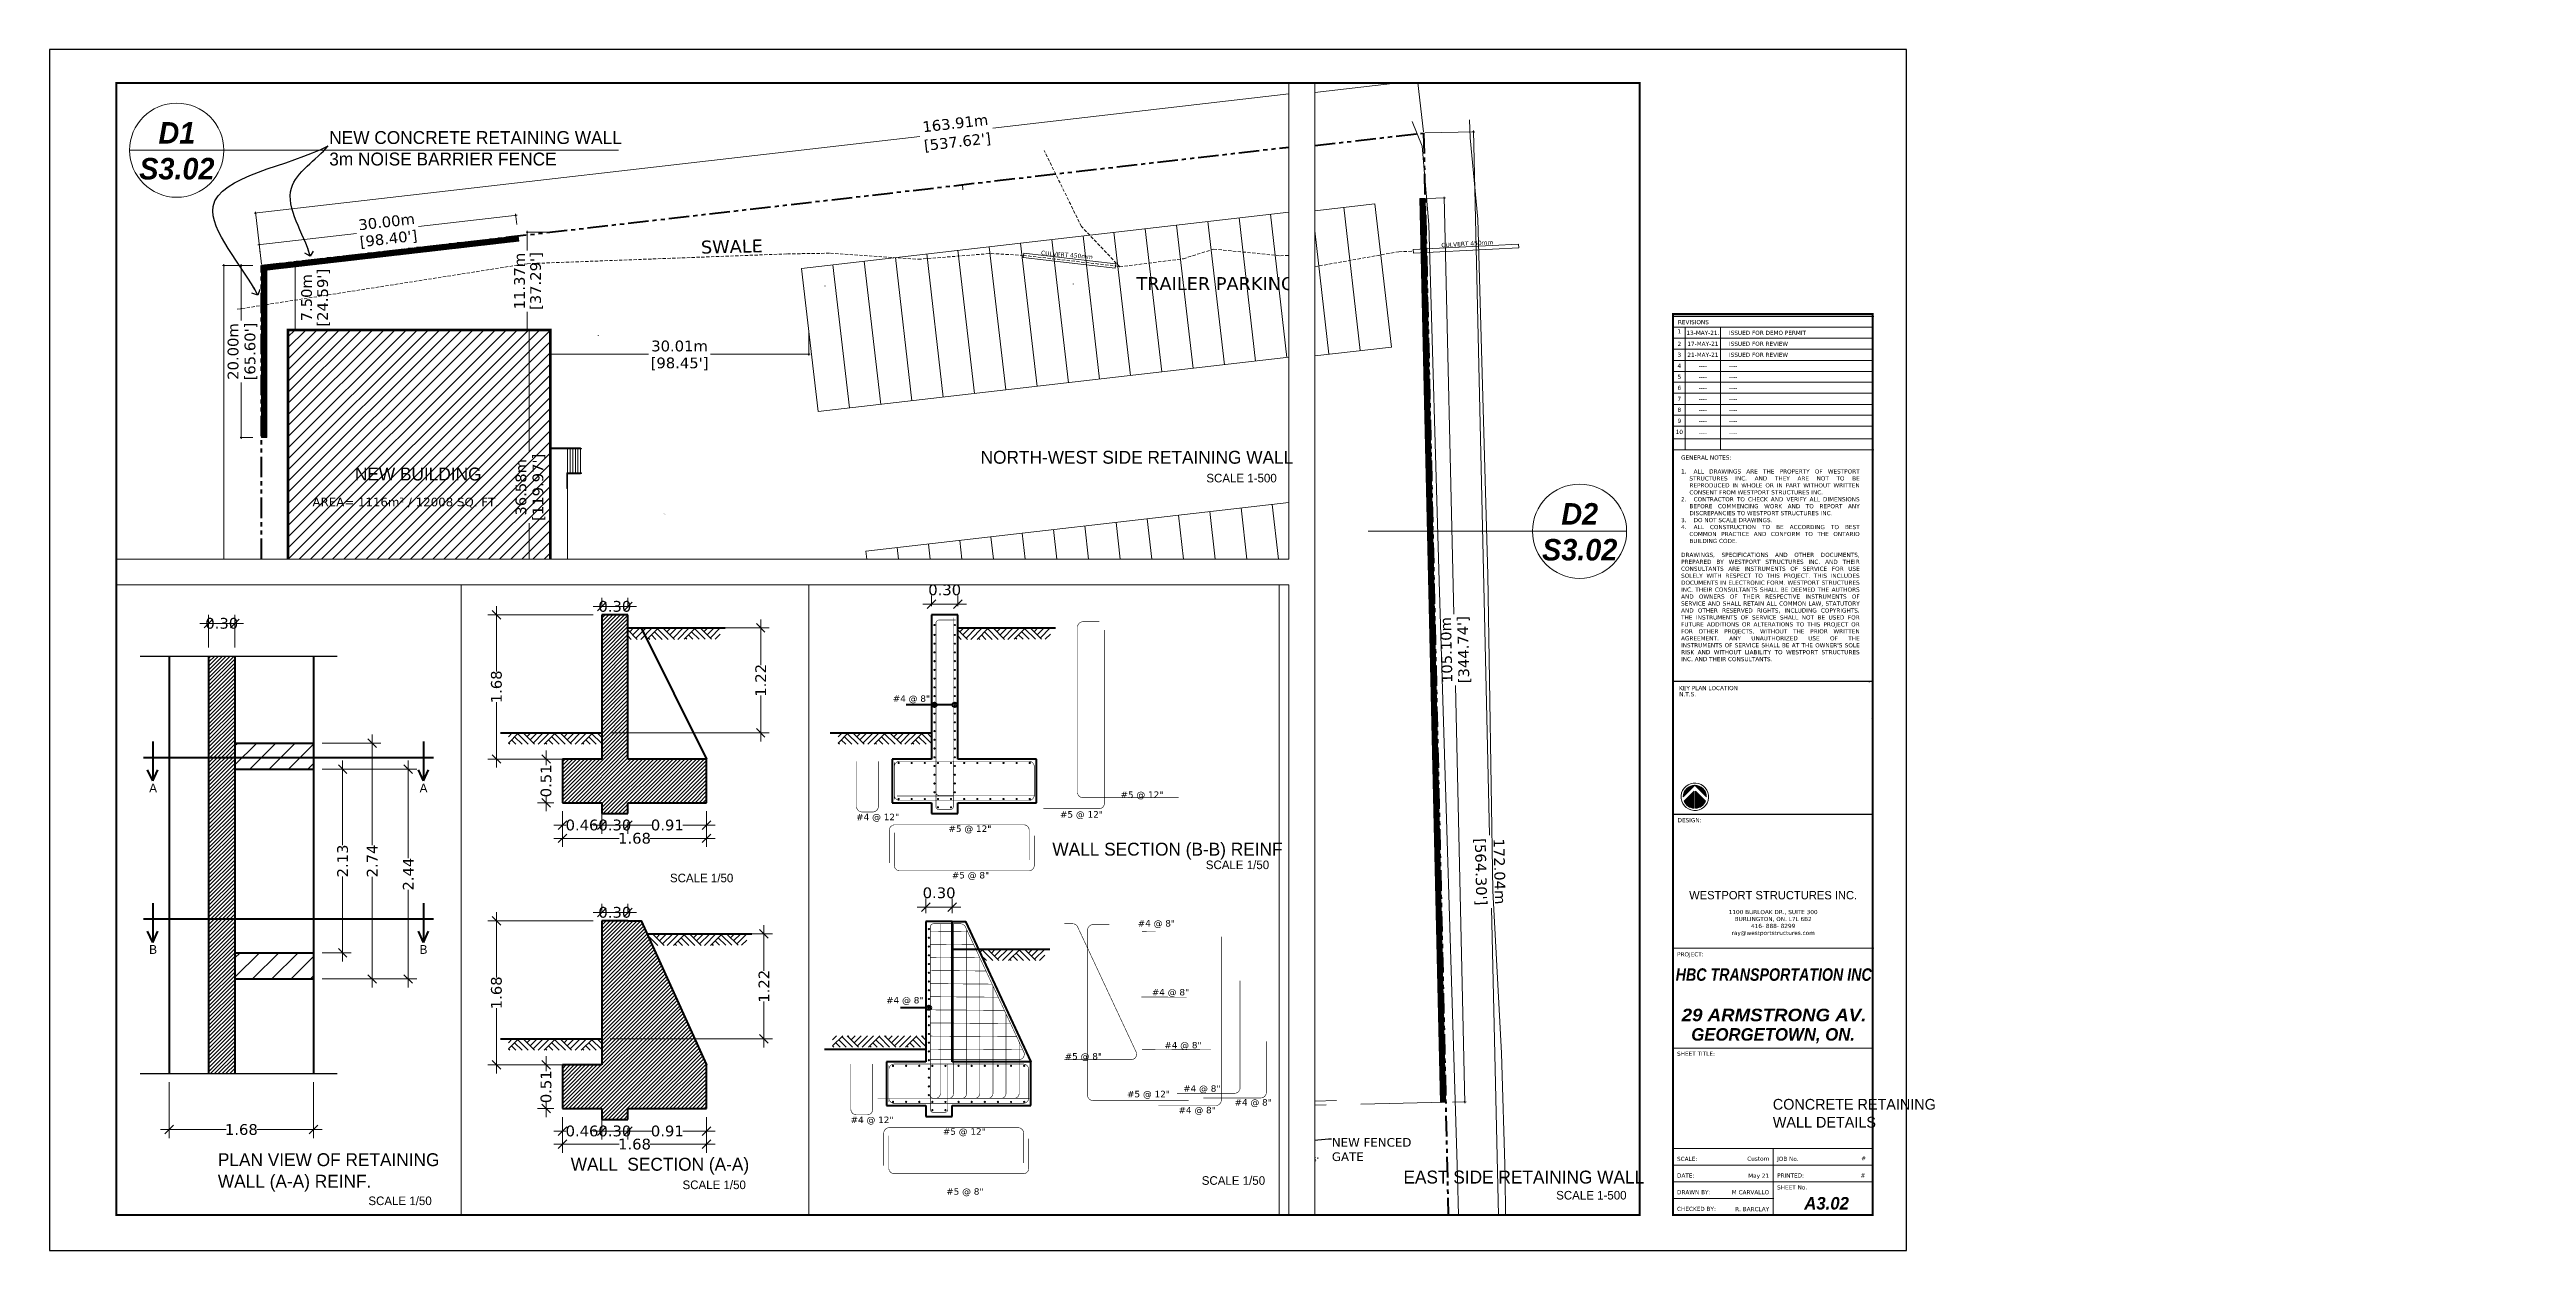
# Paper-space layout 'A3.02' of a CAD drawing. Header units: metres. Extents: x 0 to 576, y 0 to 279.
# The model-space entities are those that its viewports show. They can reach past a viewport. Long polylines and large blocks are cut down to what shows.
import ezdxf
from ezdxf.enums import TextEntityAlignment as Align

# ---------------------------------------------------------------- set-up
doc = ezdxf.new("R2018")
doc.units = ezdxf.units.M
doc.header["$XCLIPFRAME"] = 2
for name, pattern in [('DASHDOT', [25.4, 12.7, -6.35, 0, -6.35]), ('DASHED', [0.75, 0.5, -0.25]), ('ELEVATION 1.12.11$0$20110314$0$PHANTOM2', [1.25, 0.625, -0.125, 0.125, -0.125, 0.125, -0.125]), ('PHANTOM', [63.5, 31.75, -6.35, 6.35, -6.35, 6.35, -6.35]), ('VERTICAL PROFILE$0$HMRL_A1$0$20110314$0$PHANTOM2', [1.25, 0.625, -0.125, 0.125, -0.125, 0.125, -0.125])]:
    doc.linetypes.add(name, pattern=pattern)
doc.layers.get('DEFPOINTS').update_dxf_attribs({"lineweight": 5})
for name, color, linetype, lineweight in [('A-WALLS', 1, 'Continuous', 25), ('A-WALLS VIEW', 6, 'Continuous', 5), ('AXIS', 252, 'Continuous', 25), ('BRD-LINES', 202, 'Continuous', 5), ('BRD-TEXT', 3, 'Continuous', 5), ('BRD-THIN LINES', 7, 'Continuous', 5), ('DT-DIM', 7, 'Continuous', 9), ('DT-LINES', 84, 'Continuous', 50), ('F line', 1, 'Continuous', 5), ('SP_BUILDINGS_NEW', 200, 'Continuous', 5), ('SP_DIMS', 51, 'Continuous', 13), ('SP_DIMS SITE', 21, 'Continuous', 13), ('SP_EXISTING FENCE', 151, 'FENCELINE2', 13), ('SP_NEW FENCE', 171, 'FENCELINE2', 13), ('SP_PARKING', 160, 'Continuous', 9), ('SP_ROAD_ASPHALT', 164, 'Continuous', 18), ('SP_SERVICES_WATER_MAIN_EXIST', 104, 'DASHDOT', 13), ('SP_SWALE', 161, 'DASHED', 20), ('SP_TERRAIN BOUNDARY', 1, 'PHANTOM', 50), ('SP_TEXT', 30, 'Continuous', 15), ('SP_TEXT NEW', 32, 'Continuous', 15), ('SP_TEXT_DEMO', 20, 'Continuous', 15), ('TEXT', 7, 'Continuous', 20)]:
    doc.layers.add(name, color=color, linetype=linetype, lineweight=lineweight)
doc.layers.add('PDF_ZPROPOSED BUILDINGS', color=7, linetype='Continuous')
doc.layers.add('SP_BUILDINGS_NEW_HATCH', color=9, linetype='Continuous', lineweight=13, true_color=0x808080, transparency=0.5)
doc.styles.add('details dims', font='verdana.ttf', dxfattribs={"height": 0.125})
doc.styles.add('DIMS BUILDING', font='verdana.ttf', dxfattribs={"height": 0.5})
doc.styles.add('mg-arial-anno in S dims', font='verdana.ttf', dxfattribs={"height": 0.3})
doc.styles.add('REAL', font='GOTHIC.TTF')
doc.styles.add('SITE DIM TXT', font='verdana.ttf', dxfattribs={"height": 1.25})
doc.styles.add('SITE TEXT', font='GOTHIC.TTF', dxfattribs={"height": 60})
doc.styles.get("Standard").update_dxf_attribs({"font": 'arial.ttf'})
doc.styles.add('TITLE BLOCK BIG', font='GOTHICBI.TTF', dxfattribs={"height": 0.1875})
doc.styles.add('TITLE BLOCK MED 2', font='GOTHIC.TTF', dxfattribs={"height": 0.125})
doc.styles.add('TITLE BLOCK SMALL', font='verdana.ttf', dxfattribs={"height": 0.0625})
doc.linetypes.add('FENCELINE2', pattern='A,6.35,-2.54,[132,ltypeshp.shx,S=2.54,R=0,X=-2.54,Y=0],-2.54,25.4', length=36.83)
doc.dimstyles.new('MGC Dims GRID', dxfattribs={"dimtxt": 1.25, "dimasz": 0.15, "dimexe": 0.15, "dimexo": 0.15, "dimgap": 0, "dimtad": 0, "dimzin": 0, "dimdsep": 46, "dimtxsty": 'SITE DIM TXT', "dimblk": 'OBLIQUE', "dimcen": 0.15, "dimdle": 0.15, "dimclrd": 256, "dimclre": 256, "dimclrt": 256, "dimadec": 0, "dimazin": 0, "dimtfac": 1, "dimtofl": 0, "dimtmove": 2, "dimatfit": 2, "dimldrblk": 'OPEN90', "dimfxl": 1, "dimtolj": 1, "dimtzin": 0, "dimlwd": -1, "dimlwe": -1, "dimarcsym": 0})
doc.dimstyles.new('MGC Dims SMALL', dxfattribs={"dimtxt": 0.3, "dimasz": 0.15, "dimexe": 0.15, "dimexo": 0.15, "dimgap": 0, "dimtad": 0, "dimzin": 0, "dimdsep": 46, "dimtxsty": 'mg-arial-anno in S dims', "dimblk": 'OBLIQUE', "dimcen": 0.15, "dimdle": 0.15, "dimclrd": 256, "dimclre": 256, "dimclrt": 256, "dimadec": 0, "dimazin": 0, "dimtfac": 1, "dimtofl": 0, "dimtmove": 2, "dimatfit": 2, "dimldrblk": 'OPEN90', "dimfxl": 1, "dimtolj": 1, "dimtzin": 0, "dimlwd": -1, "dimlwe": -1, "dimarcsym": 0})
doc.dimstyles.new('MGC Dims SMALL mts', dxfattribs={"dimtxt": 0.125, "dimasz": 0.1, "dimexe": 0.1, "dimexo": 0.1, "dimgap": 0, "dimtad": 0, "dimzin": 0, "dimdsep": 46, "dimtxsty": 'details dims', "dimblk": 'OBLIQUE', "dimcen": 0.15, "dimdle": 0.1, "dimclrd": 256, "dimclre": 256, "dimclrt": 256, "dimadec": 0, "dimazin": 0, "dimtfac": 1, "dimtofl": 0, "dimtmove": 2, "dimatfit": 2, "dimldrblk": 'OPEN90', "dimfxl": 1, "dimtolj": 1, "dimtzin": 0, "dimlwd": -1, "dimlwe": -1, "dimarcsym": 0})
picture_1 = doc.add_image_def('image1.jpg', size_in_pixel=(655, 450))

psp = doc.layouts.new('A3.02')

# ---------------------------------------------------------------- texts
at = {"layer": 'SP_BUILDINGS_NEW_HATCH', "style": 'details dims'}
for s, p in [('A3.02', (142.59, 171.02)), ('D1', (142.59, 171.23))]:
    psp.add_text(s, height=0.125, dxfattribs=at).set_placement(p)
at = {"layer": 'SP_TEXT_DEMO', "style": 'TITLE BLOCK MED 2'}
for s, height, p in [('NORTH-WEST SIDE RETAINING WALL', 3, (216.31, 182.93)), ('SCALE 1-500', 2, (268.78, 178.59)), ('EAST SIDE RETAINING WALL', 3, (314.57, 15.57)), ('SCALE 1-500', 2, (350.07, 11.85))]:
    psp.add_text(s, height=height, dxfattribs=at).set_placement(p)

msp = doc.modelspace()

# ---------------------------------------------------------------- texts
at = {"layer": 'DT-LINES', "lineweight": 20, "insert": (690.294, 1372.455), "char_height": 0.075, "attachment_point": 1, "style": 'details dims'}
msp.add_mtext_dynamic_manual_height_columns('#4 @ 8"', width=1.33912, gutter_width=0.0318, heights=[0], dxfattribs=at)
at = {"layer": 'SP_BUILDINGS_NEW', "insert": (857.101, 966.108), "char_height": 0.2, "width": 11.17607, "attachment_point": 1, "style": 'mg-arial-anno in S dims'}
msp.add_mtext('\\A1;', dxfattribs=at)
at = {"layer": 'SP_NEW FENCE', "insert": (1011.504, 860.86), "char_height": 1, "width": 9.92231, "attachment_point": 1, "style": 'SITE DIM TXT'}
msp.add_mtext('NEW FENCED GATE', dxfattribs=at)
at = {"layer": 'SP_SERVICES_WATER_MAIN_EXIST', "style": 'DIMS BUILDING'}
msp.add_text('6"', height=0.5, dxfattribs=at).set_placement((1009.291, 858.128))
at = {"layer": 'SP_SWALE', "style": 'DIMS BUILDING'}
for s, height, rotation, p in [('CULVERT 450mm', 0.5, 3.3978, (1024.244, 964.413)), ('SWALE', 1.5, 1.3012, (910.384, 960.296)), ('CULVERT 450mm', 0.5, 355.1684, (949.872, 960.158))]:
    msp.add_text(s, height=height, rotation=rotation, dxfattribs=at).set_placement(p)
at = {"layer": 'SP_TEXT', "style": 'SITE TEXT'}
msp.add_text('NEW BUILDING', height=1.5, dxfattribs=at).set_placement((870.163, 933.923))
at = {"layer": 'SP_TEXT', "attachment_point": 5}
for s, width, gutter_width, insert, char_height, style in [('D1\\PS3.02', 17.0122, 0.312, (849.478, 972.237), 2.5, 'TITLE BLOCK BIG'), ('D2\\PS3.02', 17.0122, 0.312, (1040.303, 931.326), 2.5, 'TITLE BLOCK BIG'), ('AREA= 1116m² / 12008 SQ. FT.', 22.64504, 0.625, (876.072, 931.332), 1, 'SITE DIM TXT')]:
    msp.add_mtext_dynamic_manual_height_columns(s, width=width, gutter_width=gutter_width, heights=[0], dxfattribs=dict(at, insert=insert, char_height=char_height, style=style))
at = {"layer": 'SP_TEXT', "insert": (867.183, 974.543), "char_height": 1.5, "width": 36.01523, "attachment_point": 1, "style": 'SITE TEXT'}
msp.add_mtext('NEW CONCRETE RETAINING WALL\\P3m NOISE BARRIER FENCE', dxfattribs=at)
at = {"layer": 'SP_TEXT NEW', "style": 'DIMS BUILDING'}
msp.add_text('TRAILER PARKING', height=1.5, dxfattribs=at).set_placement((960.962, 956.063))
at = {"layer": 'TEXT', "lineweight": 20, "attachment_point": 1}
for s, width, insert, char_height, style in [('#4 @ 8"', 0.47587, (690.371, 1375.961), 0.075, 'details dims'), ('A', 0.14531, (681.731, 1374.935), 0.102, 'REAL'), ('A', 0.14531, (684.873, 1374.935), 0.102, 'REAL'), ('#5 @ 12"', 0.89119, (693.017, 1374.844), 0.075, 'details dims'), ('#4 @ 12"', 0.47587, (689.946, 1374.585), 0.075, 'details dims'), ('#5 @ 12"', 0.68487, (692.314, 1374.615), 0.075, 'details dims'), ('#5 @ 12"', 1.15356, (691.018, 1374.449), 0.075, 'details dims'), ('SCALE 1/50', 1.01798, (694.008, 1374.041), 0.1, 'REAL'), ('SCALE 1/50', 1.01798, (687.782, 1373.888), 0.1, 'REAL'), ('#5 @ 8"', 0.47587, (691.057, 1373.908), 0.075, 'details dims'), ('#4 @ 8"', 0.47587, (693.217, 1373.348), 0.075, 'details dims'), ('B', 0.14531, (681.731, 1373.058), 0.102, 'REAL'), ('B', 0.14531, (684.873, 1373.058), 0.102, 'REAL'), ('#4 @ 8"', 0.47587, (693.381, 1372.548), 0.075, 'details dims'), ('#4 @ 8"', 0.47587, (693.526, 1371.932), 0.075, 'details dims'), ('#5 @ 8"', 0.47587, (692.369, 1371.802), 0.075, 'details dims'), ('#5 @ 12"', 1.18474, (693.093, 1371.364), 0.075, 'details dims'), ('#4 @ 8"', 0.47587, (693.745, 1371.428), 0.075, 'details dims'), ('#4 @ 12"', 0.70857, (689.881, 1371.064), 0.075, 'details dims'), ('#4 @ 8"', 0.47587, (693.691, 1371.177), 0.075, 'details dims'), ('#4 @ 8"', 0.47587, (694.342, 1371.267), 0.075, 'details dims'), ('#5 @ 12"', 0.70858, (690.953, 1370.928), 0.075, 'details dims'), ('WALL  SECTION (A-A)', 2.45081, (686.629, 1370.585), 0.15, 'REAL'), ('SCALE 1/50', 1.01798, (687.928, 1370.321), 0.1, 'REAL'), ('#5 @ 8"', 0.47587, (690.992, 1370.231), 0.075, 'details dims'), ('SCALE 1/50', 1.01798, (693.961, 1370.371), 0.1, 'REAL'), ('SCALE 1/50', 1.01798, (684.278, 1370.135), 0.1, 'REAL')]:
    msp.add_mtext_dynamic_manual_height_columns(s, width=width, gutter_width=0.0318, heights=[0], dxfattribs=dict(at, insert=insert, char_height=char_height, style=style))
at = {"layer": 'TEXT', "lineweight": 20, "char_height": 0.15, "attachment_point": 1, "style": 'REAL'}
for s, insert, width in [('WALL SECTION (B-B) REINF', (692.225, 1374.248), 4.3557), ('PLAN VIEW OF RETAINING WALL (A-A) REINF.', (682.529, 1370.638), 2.87624)]:
    msp.add_mtext(s, dxfattribs=dict(at, insert=insert, width=width))

# ---------------------------------------------------------------- blocks, each defined once
blk = doc.blocks.new('*X3')
at = {"color": 0}
for p, q in [((-62, 8), (27, 8)), ((-62, 5), (29, 5)), ((-61, 12), (22, 12)), ((-61, 10), (24, 10)), ((-60, 15), (19, 15)), ((-59, 20), (14, 20)), ((-59, 18), (17, 18)), ((-58, 22), (12, 22)), ((-57, 25), (9, 25)), ((-56, 28), (7, 28)), ((-54, 30), (4, 30)), ((-53, 32), (2, 32)), ((-51, 35), (-1, 35)), ((-49, 38), (-3, 38)), ((-47, 40), (-6, 40)), ((-45, 42), (-8, 42)), ((-43, 45), (-11, 45)), ((-40, 48), (-13, 48)), ((-37, 50), (-16, 50)), ((-33, 52), (-18, 52)), ((-29, 55), (-21, 55))]:
    blk.add_line(p, q, dxfattribs=at)
blk = doc.blocks.new('*X4')
at = {"color": 0}
for p, q in [((-62, -5), (29, -5)), ((-62, -8), (27, -8)), ((-61, -10), (24, -10)), ((-61, -12), (22, -12)), ((-60, -15), (19, -15)), ((-59, -18), (17, -18)), ((-59, -20), (14, -20)), ((-58, -22), (12, -22)), ((-57, -25), (9, -25)), ((-56, -28), (7, -28)), ((-54, -30), (4, -30)), ((-53, -32), (2, -32)), ((-51, -35), (-1, -35)), ((-49, -38), (-3, -38)), ((-47, -40), (-6, -40)), ((-45, -42), (-8, -42)), ((-43, -45), (-11, -45)), ((-40, -48), (-13, -48)), ((-37, -50), (-16, -50)), ((-33, -52), (-18, -52)), ((-29, -55), (-21, -55))]:
    blk.add_line(p, q, dxfattribs=at)
blk = doc.blocks.new('*X5')
at = {"color": 0}
for p, q in [((2, -60), (16, -60)), ((5, -58), (23, -58)), ((7, -55), (29, -55)), ((10, -52), (33, -52)), ((12, -50), (37, -50)), ((15, -48), (40, -48)), ((17, -45), (43, -45)), ((20, -42), (45, -42)), ((22, -40), (47, -40)), ((25, -38), (49, -38)), ((27, -35), (51, -35)), ((30, -32), (53, -32)), ((32, -30), (54, -30)), ((35, -28), (56, -28)), ((37, -25), (57, -25)), ((40, -22), (58, -22)), ((42, -20), (59, -20)), ((45, -18), (59, -18)), ((47, -15), (60, -15)), ((50, -12), (61, -12)), ((52, -10), (61, -10)), ((55, -8), (62, -8)), ((57, -5), (62, -5)), ((60, -2), (62, -2))]:
    blk.add_line(p, q, dxfattribs=at)
blk = doc.blocks.new('*X6')
at = {"color": 0}
for p, q in [((2, 60), (16, 60)), ((5, 58), (23, 58)), ((7, 55), (29, 55)), ((10, 52), (33, 52)), ((12, 50), (37, 50)), ((15, 48), (40, 48)), ((17, 45), (43, 45)), ((20, 42), (45, 42)), ((22, 40), (47, 40)), ((25, 38), (49, 38)), ((27, 35), (51, 35)), ((30, 32), (53, 32)), ((32, 30), (54, 30)), ((35, 28), (56, 28)), ((37, 25), (57, 25)), ((40, 22), (58, 22)), ((42, 20), (59, 20)), ((45, 18), (59, 18)), ((47, 15), (60, 15)), ((50, 12), (61, 12)), ((52, 10), (61, 10)), ((55, 8), (62, 8)), ((57, 5), (62, 5)), ((60, 2), (62, 2)), ((62, 0), (62, 0))]:
    blk.add_line(p, q, dxfattribs=at)
blk = doc.blocks.new('A$C620E51BF')
for p, q in [((4.91, 9.03), (0.8, 4.91)), ((4.91, 9.03), (9.03, 4.91)), ((1.1, 3.36), (4.71, 6.97)), ((4.71, 6.97), (4.71, 0.79)), ((8.73, 3.36), (5.11, 6.97)), ((5.11, 0.79), (5.11, 6.97))]:
    blk.add_line(p, q)
at = {"extrusion": (0, 0, -1)}
blk.add_ellipse((4.91, 4.9), major_axis=(-4.9, 0.39), ratio=1, dxfattribs=at)
for start_param, end_param in [(6.206295, 7.773697), (1.490512, 3.057915), (4.680511, 5.818313), (3.445897, 4.583699)]:
    blk.add_ellipse((4.91, 4.9), major_axis=(-4.1, 0.33), ratio=1, start_param=start_param, end_param=end_param, dxfattribs=at)
at = {"xscale": 0.0663863712999671, "yscale": 0.0663863712999671, "zscale": 0.0110643952166795, "rotation": 89.99999999999999}
for name in ['*X6', '*X5', '*X3', '*X4']:
    blk.add_blockref(name, (4.91, 4.9), dxfattribs=at)
blk = doc.blocks.new('*U43')
at = {"layer": 'F line', "ltscale": 100}
h = blk.add_hatch(dxfattribs=at)
h.set_pattern_fill('AR-CONC', color=95, scale=0.006111)
h.set_pattern_definition([(50, (-228.60933, -19.48155), (0.0438325667, -0.0038348527), [0.004583333, -0.050416667]), (355, (-228.60933, -19.48155), (-0.008479248, 0.045967297), [0.003666667, -0.040333333]), (100.451444, (-228.605676, -19.48187), (0.0353533184, 0.042132444), [0.003895234, -0.0428475735]), (46.1842, (-228.60933, -19.46933), (0.065220304, -0.010115067), [0.006875, -0.075625]), (96.635635, (-228.603894, -19.47017), (0.05711823, 0.05952947), [0.005842854, -0.064271396]), (351.184164, (-228.60933, -19.46933), (0.05711823, 0.05952947), [0.0055, -0.0605]), (21, (-228.603218, -19.472383), (0.036477653, -0.024604488), [0.004583333, -0.050416667]), (326, (-228.603218, -19.472383), (0.01486927, 0.044314725), [0.003666667, -0.040333333]), (71.451445, (-228.600178, -19.474434), (0.051346923, 0.019710237), [0.003895234, -0.0428475735]), (37.5, (-228.609329, -19.48155), (0.0007431023, 0.0203435133), [0, -0.0398444444, 0, -0.0409444444, 0, -0.040486111]), (7.5, (-228.609329, -19.48155), (0.0160764717, 0.024102938), [0, -0.0233444444, 0, -0.0389277778, 0, -0.0154305556]), (327.5, (-228.622957, -19.48155), (0.0326224822, -0.0013783533), [0, -0.0152777778, 0, -0.0476666667, 0, -0.06325]), (317.5, (-228.629068, -19.48155), (0.0356391548, 0.0061175267), [0, -0.019861111, 0, -0.0316555556, 0, -0.0449166667])])
h.paths.add_polyline_path([(29.009, 7.928), (29.668, 7.922)], flags=16)
at = {"ltscale": 0.1}
blk.add_lwpolyline([(6.994, 0), (23.994, 0), (23.994, 11), (6.994, 11)], close=True, dxfattribs=at)
for p in [(22.772, 0.782), (22.772, 0.629), (22.772, 0.477)]:
    blk.add_point(p)
at = {"layer": 'BRD-LINES'}
for p, q in [((23.683, 8.556), (21.86, 8.556)), ((23.683, 8.456), (21.86, 8.456)), ((23.683, 8.355), (21.86, 8.355)), ((23.683, 8.254), (21.86, 8.254)), ((23.683, 8.153), (21.86, 8.153)), ((23.683, 8.052), (21.86, 8.052)), ((23.683, 7.952), (21.86, 7.952)), ((23.683, 7.851), (21.86, 7.851)), ((23.683, 7.75), (21.86, 7.75)), ((21.966, 7.75), (21.966, 7.334)), ((22.291, 7.75), (22.291, 7.334)), ((23.683, 7.65), (21.86, 7.65)), ((23.683, 7.549), (21.86, 7.549)), ((23.683, 7.435), (21.86, 7.435)), ((21.855, 0.782), (23.688, 0.782)), ((21.855, 0.629), (23.688, 0.629)), ((21.855, 0.477), (22.772, 0.477))]:
    blk.add_line(p, q, dxfattribs=at)
blk.add_lwpolyline([(6.998, 0), (6.998, 11), (23.994, 11), (23.994, 0), (6.994, 0)], close=True, dxfattribs=at)
at = {"layer": 'BRD-LINES', "const_width": 0.0191}
for points in [[(7.605, 10.694), (21.549, 10.694), (21.549, 0.324), (7.605, 0.324)], [(21.855, 0.324), (23.683, 0.324), (23.683, 8.576), (21.855, 8.576)]]:
    blk.add_lwpolyline(points, close=True, dxfattribs=at)
at = {"layer": 'BRD-LINES', "const_width": 0.00917, "flags": 128}
for points in [[(21.86, 8.556), (23.694, 8.556)], [(21.85, 7.334), (23.683, 7.334)], [(21.86, 7.334), (23.694, 7.334)], [(21.85, 5.215), (23.683, 5.215)], [(21.85, 3.992), (23.683, 3.992)], [(21.86, 2.77), (23.694, 2.77)], [(21.855, 1.852), (23.688, 1.852)], [(21.855, 0.935), (23.688, 0.935)], [(22.772, 0.324), (22.772, 0.935)]]:
    blk.add_lwpolyline(points, dxfattribs=at)
at = {"layer": 'BRD-TEXT'}
for p, q in [((21.967, 8.456), (21.967, 7.75)), ((22.291, 8.456), (22.291, 7.75))]:
    blk.add_line(p, q, dxfattribs=at)
at = {"layer": 'BRD-THIN LINES', "ltscale": 0.1}
for p, q in [((23.648, 5.204), (23.657, 5.215)), ((23.676, 4.875), (23.683, 4.869))]:
    blk.add_line(p, q, dxfattribs=at)
at = {"layer": 'BRD-LINES', "color": 7, "xscale": 0.02560439062498781, "yscale": 0.02560439062498781, "zscale": 0.02560439062498781}
blk.add_blockref('A$C620E51BF', (21.929, 4.03), dxfattribs=at)
at = {"layer": 'BRD-TEXT', "style": 'TITLE BLOCK SMALL'}
for s, p in [('1', (21.913, 8.418)), ('2', (21.913, 8.304)), ('3', (21.913, 8.204)), ('4', (21.913, 8.103)), ('5', (21.913, 8.002)), ('6', (21.913, 7.901)), ('8', (21.913, 7.7)), ('7', (21.913, 7.801)), ('10', (21.913, 7.498)), ('9', (21.913, 7.599))]:
    blk.add_text(s, height=0.0382, dxfattribs=at).set_placement(p, align=Align.MIDDLE_CENTER)
for s, height, p in [('REVISIONS', 0.0382, (21.9, 8.484)), ('KEY PLAN LOCATION', 0.03819, (21.91, 5.132)), ('DESIGN:', 0.0382, (21.897, 3.922)), ('PROJECT:', 0.0382, (21.892, 2.694)), ('SHEET TITLE:', 0.03819, (21.892, 1.783)), ('SCALE:', 0.0382, (21.892, 0.82)), ('DATE:', 0.0382, (21.892, 0.668)), ('JOB No.', 0.0382, (22.808, 0.82)), ('PRINTED:', 0.0382, (22.808, 0.668)), ('DRAWN BY:', 0.0382, (21.892, 0.515)), ('SHEET No.', 0.0382, (22.808, 0.559)), ('CHECKED BY:', 0.03819, (21.892, 0.362))]:
    blk.add_text(s, height=height, dxfattribs=at).set_placement(p)
blk.add_text('N.T.S.', height=0.0382, dxfattribs=at).set_placement((21.912, 5.065), align=Align.BOTTOM_LEFT)
at = {"layer": 'BRD-TEXT', "ltscale": 0.1, "insert": (21.929, 7.282), "char_height": 0.038194, "attachment_point": 1, "style": 'TITLE BLOCK SMALL'}
blk.add_mtext_dynamic_manual_height_columns("\\pxsm1;GENERAL NOTES:\\P\\pqj;\\P\\pi-2,l2,t3;1.^IALL DRAWINGS ARE THE PROPERTY OF WESTPORT STRUCTURES INC. AND THEY ARE NOT TO BE REPRODUCED IN WHOLE OR IN PART WITHOUT WRITTEN CONSENT FROM WESTPORT STRUCTURES INC.\\P2.^ICONTRACTOR TO CHECK AND VERIFY ALL DIMENSIONS BEFORE COMMENCING WORK AND TO REPORT ANY DISCREPANCIES TO WESTPORT STRUCTURES INC.\\P3.^IDO NOT SCALE DRAWINGS.\\P4.^IALL CONSTRUCTION TO BE ACCORDING TO BEST COMMON PRACTICE AND CONFORM TO THE ONTARIO BUILDING CODE.\\P\\pi0,l0,tz;\\PDRAWINGS, SPECIFICATIONS AND OTHER DOCUMENTS, PREPARED BY WESTPORT STRUCTURES INC. AND THEIR CONSULTANTS ARE INSTRUMENTS OF SERVICE FOR USE SOLELY WITH RESPECT TO THIS PROJECT. THIS INCLUDES DOCUMENTS IN ELECTRONIC FORM. WESTPORT STRUCTURES INC. THEIR CONSULTANTS SHALL BE DEEMED THE AUTHORS AND OWNERS OF THEIR RESPECTIVE INSTRUMENTS OF SERVICE AND SHALL RETAIN ALL COMMON LAW, STATUTORY AND OTHER RESERVED RIGHTS, INCLUDING COPYRIGHTS. THE INSTRUMENTS OF SERVICE SHALL NOT BE USED FOR FUTURE ADDITIONS OR ALTERATIONS TO THIS PROJECT OR FOR OTHER PROJECTS, WITHOUT THE PRIOR WRITTEN AGREEMENT. ANY UNAUTHORIZED USE OF THE INSTRUMENTS OF SERVICE SHALL BE AT THE OWNER'S SOLE RISK AND WITHOUT LIABILITY TO WESTPORT STRUCTURES INC. AND THEIR CONSULTANTS.", width=1.63003, gutter_width=0.382, heights=[0], dxfattribs=at)
at = {"layer": 'BRD-TEXT', "insert": (22.772, 3.254), "char_height": 0.07639, "width": 2.36316, "attachment_point": 5, "style": 'TITLE BLOCK MED 2'}
blk.add_mtext('WESTPORT STRUCTURES INC.\\P', dxfattribs=at)
at = {"layer": 'BRD-TEXT', "insert": (22.772, 2.999), "char_height": 0.03819, "attachment_point": 5, "style": 'TITLE BLOCK SMALL'}
blk.add_mtext_dynamic_manual_height_columns('\\pxsm1,qc;1100 BURLOAK DR., SUITE 300\\PBURLINGTON, ON. L7L 6B2\\P416- 888- 8299\\Pray@westportstructures.com', width=1.74176, gutter_width=0.191, heights=[0.653], dxfattribs=at)
at = {"layer": 'BRD-TEXT', "ltscale": 0.1}
for tag, height, style, p in [('REV_1_DATE', 0.0382, 'TITLE BLOCK SMALL', (22.129, 8.405)), ('REV_2_DATE', 0.0382, 'TITLE BLOCK SMALL', (22.129, 8.304)), ('REV_3_DATE', 0.0382, 'TITLE BLOCK SMALL', (22.129, 8.204)), ('REV_4_DATE', 0.0382, 'TITLE BLOCK SMALL', (22.129, 8.103)), ('REV_5_DATE', 0.0382, 'TITLE BLOCK SMALL', (22.129, 8.002)), ('REV_6_DATE', 0.0382, 'TITLE BLOCK SMALL', (22.129, 7.902)), ('REV_7_DATE', 0.0382, 'TITLE BLOCK SMALL', (22.129, 7.801)), ('REV_8_DATE', 0.0382, 'TITLE BLOCK SMALL', (22.129, 7.7)), ('REV_10_DATE', 0.0382, 'TITLE BLOCK SMALL', (22.129, 7.485)), ('REV_9_DATE', 0.0382, 'TITLE BLOCK SMALL', (22.129, 7.599)), ('SHEET_NO', 0.115, 'TITLE BLOCK BIG', (23.261, 0.433))]:
    blk.add_attdef(tag, text='', height=height, dxfattribs=dict(at, style=style)).set_placement(p, align=Align.MIDDLE_CENTER)
at = {"layer": 'BRD-TEXT', "ltscale": 0.1, "style": 'TITLE BLOCK SMALL'}
for tag, p in [('REV_1_DETAIL', (22.367, 8.405)), ('REV_2_DETAIL', (22.367, 8.304)), ('REV_3_DETAIL', (22.367, 8.204)), ('REV_4_DETAIL', (22.367, 8.103)), ('REV_5_DETAIL', (22.367, 8.002)), ('REV_6_DETAIL', (22.367, 7.902)), ('REV_7_DETAIL', (22.367, 7.801)), ('REV_8_DETAIL', (22.367, 7.7)), ('REV_9_DETAIL', (22.367, 7.599)), ('REV_10_DETAIL', (22.367, 7.485))]:
    blk.add_attdef(tag, text='', height=0.0382, dxfattribs=at).set_placement(p, align=Align.MIDDLE_LEFT)
at = {"layer": 'BRD-TEXT', "ltscale": 0.1, "style": 'TITLE BLOCK BIG', "width": 0.85}
blk.add_attdef('PROJ_TITLE', text='', height=0.115, dxfattribs=at).set_placement((22.777, 2.585), align=Align.TOP_CENTER)
at = {"layer": 'BRD-TEXT', "ltscale": 0.1, "style": 'TITLE BLOCK BIG', "width": 1.108315}
blk.add_attdef('ADDRESS', text='', height=0.115, dxfattribs=at).set_placement((21.935, 2.1), (23.625, 2.1), align=Align.FIT)
at = {"layer": 'BRD-TEXT', "ltscale": 0.1, "style": 'TITLE BLOCK BIG'}
blk.add_attdef('CITY', text='', height=0.115, dxfattribs=at).set_placement((22.772, 2.037), align=Align.TOP_CENTER)
at = {"layer": 'BRD-TEXT', "lineweight": 30, "flags": 104}
blk.add_attdef('SHEET-TITLE', text='', height=0.115, dxfattribs=at).set_placement((22.769, 1.388), align=Align.MIDDLE_CENTER)
at = {"layer": 'BRD-TEXT', "ltscale": 0.1, "style": 'TITLE BLOCK SMALL'}
for tag, p in [('SCALE', (22.735, 0.841)), ('DATE', (22.735, 0.685)), ('DRAWN_BY', (22.735, 0.534)), ('CHECKED_BY', (22.735, 0.379))]:
    blk.add_attdef(tag, text='', height=0.0382, dxfattribs=at).set_placement(p, align=Align.MIDDLE_RIGHT)
for tag, p in [('PRINTED', (23.615, 0.656)), ('JOB_NO', (23.622, 0.814))]:
    blk.add_attdef(tag, text='', height=0.0382, dxfattribs=at).set_placement(p, align=Align.BOTTOM_RIGHT)
image = blk.add_image(picture_1, insert=(21.855, 3.992), size_in_units=(1.828, 1.256))
image.set_boundary_path([(-0.5, 11.54), (654.5, 449.5)])
blk = doc.blocks.new('_Oblique')
at = {"color": 0, "linetype": 'ByBlock', "lineweight": -2}
blk.add_line((-0.5, -0.5), (0.5, 0.5), dxfattribs=at)
blk = doc.blocks.new('*D13')
at = {"layer": 'DEFPOINTS', "color": 0, "transparency": 16777216}
for p in [(889.98, 951.416), (890.42, 951.416), (889.98, 914.84)]:
    blk.add_point(p, dxfattribs=at)
at = {"layer": 'SP_DIMS', "transparency": 16777216}
for p, q in [((890.42, 951.566), (890.42, 937.284)), ((890.13, 951.416), (890.57, 951.416)), ((890.42, 914.69), (890.42, 928.972)), ((890.13, 914.84), (890.57, 914.84))]:
    blk.add_line(p, q, dxfattribs=at)
at = {"layer": 'SP_DIMS', "transparency": 16777216, "xscale": 0.15, "yscale": 0.15, "zscale": 0.15}
for p, rotation in [((890.42, 951.416), 90), ((890.42, 914.84), 270)]:
    blk.add_blockref('_Oblique', p, dxfattribs=dict(at, rotation=rotation))
at = {"layer": 'SP_DIMS', "transparency": 16777216, "char_height": 1.25, "attachment_point": 5, "rotation": 90, "style": 'SITE DIM TXT'}
for s, insert in [("\\A1;[119.97']", (891.538, 933.128)), ('\\A1;36.58m', (889.466, 933.128))]:
    blk.add_mtext(s, dxfattribs=dict(at, insert=insert))
blk = doc.blocks.new('_Open90')
at = {"color": 0, "linetype": 'ByBlock', "lineweight": -2}
for p, q in [((-0.5, 0.5), (0, 0)), ((0, 0), (-1, 0)), ((0, 0), (-0.5, -0.5))]:
    blk.add_line(p, q, dxfattribs=at)
blk = doc.blocks.new('*D11')
at = {"layer": 'DEFPOINTS', "color": 0, "transparency": 16777216}
for p in [(859.76, 958.914), (863.211, 958.914), (865.957, 951.416)]:
    blk.add_point(p, dxfattribs=at)
at = {"layer": 'SP_DIMS', "transparency": 16777216}
for p, q in [((863.211, 951.266), (863.211, 959.064)), ((859.91, 958.914), (863.361, 958.914)), ((865.807, 951.416), (863.061, 951.416))]:
    blk.add_line(p, q, dxfattribs=at)
at = {"layer": 'SP_DIMS', "transparency": 16777216, "xscale": 0.15, "yscale": 0.15, "zscale": 0.15}
for p, rotation in [((863.211, 958.914), 90), ((863.211, 951.416), 270)]:
    blk.add_blockref('_Oblique', p, dxfattribs=dict(at, rotation=rotation))
at = {"layer": 'SP_DIMS', "transparency": 16777216, "char_height": 1.25, "attachment_point": 5, "rotation": 90, "style": 'SITE DIM TXT'}
for s, insert in [("\\A1;[24.59']", (866.522, 955.165)), ('\\A1;7.50m', (864.554, 955.165))]:
    blk.add_mtext(s, dxfattribs=dict(at, insert=insert))
blk = doc.blocks.new('*D26')
at = {"layer": 'DEFPOINTS', "color": 0, "transparency": 16777216}
for p in [(892.878, 951.416), (922.892, 951.416), (922.892, 948.596)]:
    blk.add_point(p, dxfattribs=at)
at = {"layer": 'SP_DIMS', "transparency": 16777216}
for p, q in [((892.878, 951.266), (892.878, 948.446)), ((922.892, 951.266), (922.892, 948.446)), ((892.728, 948.596), (904.275, 948.596)), ((923.042, 948.596), (911.494, 948.596))]:
    blk.add_line(p, q, dxfattribs=at)
at = {"layer": 'SP_DIMS', "transparency": 16777216, "xscale": 0.15, "yscale": 0.15, "zscale": 0.15, "rotation": 180}
blk.add_blockref('_Oblique', (892.878, 948.596), dxfattribs=at)
at = {"layer": 'SP_DIMS', "transparency": 16777216, "xscale": 0.15, "yscale": 0.15, "zscale": 0.15}
blk.add_blockref('_Oblique', (922.892, 948.596), dxfattribs=at)
at = {"layer": 'SP_DIMS', "transparency": 16777216, "char_height": 1.25, "attachment_point": 5, "style": 'SITE DIM TXT'}
for s, insert in [('\\A1;30.01m', (907.885, 949.547)), ("\\A1;[98.45']", (907.885, 947.479))]:
    blk.add_mtext(s, dxfattribs=dict(at, insert=insert))
blk = doc.blocks.new('*D36')
at = {"layer": 'DEFPOINTS', "color": 0, "transparency": 16777216}
for p in [(854.946, 958.914), (858.446, 958.914), (858.446, 831.749)]:
    blk.add_point(p, dxfattribs=at)
at = {"layer": 'SP_DIMS SITE', "transparency": 16777216}
for p, q in [((854.946, 959.064), (854.946, 899.588)), ((858.296, 958.914), (854.796, 958.914)), ((854.946, 831.599), (854.946, 891.075)), ((858.296, 831.749), (854.796, 831.749))]:
    blk.add_line(p, q, dxfattribs=at)
at = {"layer": 'SP_DIMS SITE', "transparency": 16777216, "xscale": 0.15, "yscale": 0.15, "zscale": 0.15}
for p, rotation in [((854.946, 958.914), 90), ((854.946, 831.749), 270)]:
    blk.add_blockref('_Oblique', p, dxfattribs=dict(at, rotation=rotation))
at = {"layer": 'SP_DIMS SITE', "transparency": 16777216, "char_height": 1.25, "attachment_point": 5, "rotation": 90, "style": 'SITE DIM TXT'}
for s, insert in [("\\A2;[417.10']", (856.163, 895.331)), ('\\A2;127.17m', (853.907, 895.331))]:
    blk.add_mtext(s, dxfattribs=dict(at, insert=insert))
blk = doc.blocks.new('*D37')
at = {"layer": 'DEFPOINTS', "color": 0, "transparency": 16777216}
for p in [(1021.457, 983.792), (1022.159, 977.704), (859.33, 958.914)]:
    blk.add_point(p, dxfattribs=at)
at = {"layer": 'SP_DIMS SITE', "transparency": 16777216}
for p, q in [((1021.606, 983.809), (944.27, 974.885)), ((1022.142, 977.853), (1021.44, 983.941)), ((858.478, 964.985), (935.814, 973.909)), ((859.313, 959.063), (858.61, 965.151))]:
    blk.add_line(p, q, dxfattribs=at)
at = {"layer": 'SP_DIMS SITE', "transparency": 16777216, "xscale": 0.15, "yscale": 0.15, "zscale": 0.15}
for p, rotation in [((1021.457, 983.792), 6.582523700757695), ((858.627, 965.002), 186.5825237007577)]:
    blk.add_blockref('_Oblique', p, dxfattribs=dict(at, rotation=rotation))
at = {"layer": 'SP_DIMS SITE', "transparency": 16777216, "char_height": 1.25, "attachment_point": 5, "rotation": 6.5825, "style": 'SITE DIM TXT'}
for s, insert in [('\\A1;163.91m', (939.922, 975.441)), ("\\A1;[537.62']", (940.182, 973.188))]:
    blk.add_mtext(s, dxfattribs=dict(at, insert=insert))
blk = doc.blocks.new('*D38')
at = {"layer": 'DEFPOINTS', "color": 0, "transparency": 16777216}
for p in [(1022.159, 977.704), (1031.902, 805.84), (1026.084, 805.707)]:
    blk.add_point(p, dxfattribs=at)
at = {"layer": 'SP_DIMS SITE', "transparency": 16777216}
for p, q in [((1027.974, 977.986), (1029.843, 896.093)), ((1022.309, 977.707), (1028.127, 977.84)), ((1031.906, 805.69), (1030.037, 887.583)), ((1026.234, 805.71), (1032.052, 805.843))]:
    blk.add_line(p, q, dxfattribs=at)
at = {"layer": 'SP_DIMS SITE', "transparency": 16777216, "xscale": 0.15, "yscale": 0.15, "zscale": 0.15}
for p, rotation in [((1027.978, 977.837), 91.30713766419561), ((1031.902, 805.84), 271.3071376641956)]:
    blk.add_blockref('_Oblique', p, dxfattribs=dict(at, rotation=rotation))
at = {"layer": 'SP_DIMS SITE', "transparency": 16777216, "char_height": 1.25, "attachment_point": 5, "rotation": 271.3071, "style": 'SITE DIM TXT'}
for s, insert in [("\\A1;[564.30']", (1028.722, 891.81)), ('\\A1;172.04m', (1030.991, 891.862))]:
    blk.add_mtext(s, dxfattribs=dict(at, insert=insert))
blk = doc.blocks.new('*D62')
at = {"layer": 'DEFPOINTS', "color": 0, "transparency": 16777216}
for p in [(890.198, 962.785), (892.878, 962.785), (892.878, 951.416)]:
    blk.add_point(p, dxfattribs=at)
at = {"layer": 'SP_DIMS', "transparency": 16777216}
for p, q in [((892.728, 962.785), (890.048, 962.785)), ((890.198, 962.935), (890.198, 960.66)), ((890.198, 951.266), (890.198, 953.541)), ((892.728, 951.416), (890.048, 951.416))]:
    blk.add_line(p, q, dxfattribs=at)
at = {"layer": 'SP_DIMS', "transparency": 16777216, "xscale": 0.15, "yscale": 0.15, "zscale": 0.15}
for p, rotation in [((890.198, 962.785), 90), ((890.198, 951.416), 270)]:
    blk.add_blockref('_Oblique', p, dxfattribs=dict(at, rotation=rotation))
at = {"layer": 'SP_DIMS', "transparency": 16777216, "char_height": 1.25, "attachment_point": 5, "rotation": 90, "style": 'SITE DIM TXT'}
for s, insert in [('\\A1;11.37m', (889.297, 957.101)), ("\\A1;[37.29']", (891.266, 957.101))]:
    blk.add_mtext(s, dxfattribs=dict(at, insert=insert))
blk = doc.blocks.new('*D70')
at = {"layer": 'DEFPOINTS', "color": 0, "transparency": 16777216}
for p in [(1022.333, 970.101), (1024.565, 970.152), (1025.388, 865.04)]:
    blk.add_point(p, dxfattribs=at)
at = {"layer": 'SP_DIMS', "transparency": 16777216}
for p, q in [((1024.562, 970.302), (1025.669, 921.769)), ((1022.483, 970.105), (1024.715, 970.156)), ((1026.966, 864.926), (1025.859, 913.459)), ((1025.538, 865.043), (1027.113, 865.079))]:
    blk.add_line(p, q, dxfattribs=at)
at = {"layer": 'SP_DIMS', "transparency": 16777216, "xscale": 0.15, "yscale": 0.15, "zscale": 0.15}
for p, rotation in [((1024.565, 970.152), 91.30713766419561), ((1026.963, 865.076), 271.3071376641956)]:
    blk.add_blockref('_Oblique', p, dxfattribs=dict(at, rotation=rotation))
at = {"layer": 'SP_DIMS', "transparency": 16777216, "char_height": 1.25, "attachment_point": 5, "rotation": 91.3071, "style": 'SITE DIM TXT'}
for s, insert in [('\\A1;105.10m', (1024.814, 917.593)), ("\\A1;[344.74']", (1026.882, 917.64))]:
    blk.add_mtext(s, dxfattribs=dict(at, insert=insert))
blk = doc.blocks.new('*D71')
at = {"layer": 'DEFPOINTS', "color": 0, "transparency": 16777216}
for p in [(888.854, 964.762), (888.995, 963.545), (859.192, 960.106)]:
    blk.add_point(p, dxfattribs=at)
at = {"layer": 'SP_DIMS', "transparency": 16777216}
for p, q in [((889.003, 964.779), (877.539, 963.456)), ((888.977, 963.694), (888.837, 964.911)), ((858.903, 961.305), (870.367, 962.628)), ((859.175, 960.255), (859.035, 961.472))]:
    blk.add_line(p, q, dxfattribs=at)
at = {"layer": 'SP_DIMS', "transparency": 16777216, "xscale": 0.15, "yscale": 0.15, "zscale": 0.15}
for p, rotation in [((888.854, 964.762), 6.582523700757707), ((859.052, 961.323), 186.5825237007577)]:
    blk.add_blockref('_Oblique', p, dxfattribs=dict(at, rotation=rotation))
at = {"layer": 'SP_DIMS', "transparency": 16777216, "char_height": 1.25, "attachment_point": 5, "rotation": 6.5825, "style": 'SITE DIM TXT'}
for s, insert in [('\\A1;30.00m', (873.844, 963.987)), ("\\A1;[98.40']", (874.081, 961.932))]:
    blk.add_mtext(s, dxfattribs=dict(at, insert=insert))
blk = doc.blocks.new('*D72')
at = {"layer": 'DEFPOINTS', "color": 0, "transparency": 16777216}
for p in [(856.965, 958.914), (858.446, 958.914), (858.446, 938.914)]:
    blk.add_point(p, dxfattribs=at)
at = {"layer": 'SP_DIMS', "transparency": 16777216}
for p, q in [((856.965, 959.064), (856.965, 952.524)), ((858.296, 958.914), (856.815, 958.914)), ((856.965, 938.764), (856.965, 945.304)), ((858.296, 938.914), (856.815, 938.914))]:
    blk.add_line(p, q, dxfattribs=at)
at = {"layer": 'SP_DIMS', "transparency": 16777216, "xscale": 0.15, "yscale": 0.15, "zscale": 0.15}
for p, rotation in [((856.965, 958.914), 90), ((856.965, 938.914), 270)]:
    blk.add_blockref('_Oblique', p, dxfattribs=dict(at, rotation=rotation))
at = {"layer": 'SP_DIMS', "transparency": 16777216, "char_height": 1.25, "attachment_point": 5, "rotation": 90, "style": 'SITE DIM TXT'}
for s, insert in [('\\A1;20.00m', (856.014, 948.914)), ("\\A1;[65.60']", (858.083, 948.914))]:
    blk.add_mtext(s, dxfattribs=dict(at, insert=insert))
blk = doc.blocks.new('*D250')
at = {"layer": 'DEFPOINTS', "color": 0, "transparency": 16777216}
for p in [(686.989, 1376.898), (687.294, 1376.995), (687.294, 1376.898)]:
    blk.add_point(p, dxfattribs=at)
at = {"layer": 'DT-DIM', "transparency": 16777216}
for p, q in [((686.889, 1376.995), (687.394, 1376.995)), ((686.989, 1376.998), (686.989, 1377.095)), ((687.294, 1376.998), (687.294, 1377.095))]:
    blk.add_line(p, q, dxfattribs=at)
at = {"layer": 'DT-DIM', "transparency": 16777216, "xscale": 0.1, "yscale": 0.1, "zscale": 0.1, "rotation": 180}
blk.add_blockref('_Oblique', (686.989, 1376.995), dxfattribs=at)
at = {"layer": 'DT-DIM', "transparency": 16777216, "xscale": 0.1, "yscale": 0.1, "zscale": 0.1}
blk.add_blockref('_Oblique', (687.294, 1376.995), dxfattribs=at)
at = {"layer": 'DT-DIM', "transparency": 16777216, "insert": (687.141, 1376.995), "char_height": 0.125, "attachment_point": 5, "style": 'details dims'}
blk.add_mtext('\\A1;0.30', dxfattribs=at)
blk = doc.blocks.new('*D251')
at = {"layer": 'DEFPOINTS', "color": 0, "transparency": 16777216}
for p in [(690.821, 1376.898), (691.126, 1377.022), (691.126, 1376.898)]:
    blk.add_point(p, dxfattribs=at)
at = {"layer": 'DT-DIM', "transparency": 16777216}
for p, q in [((690.821, 1376.998), (690.821, 1377.122)), ((691.126, 1376.998), (691.126, 1377.122)), ((690.721, 1377.022), (691.226, 1377.022))]:
    blk.add_line(p, q, dxfattribs=at)
at = {"layer": 'DT-DIM', "transparency": 16777216, "xscale": 0.1, "yscale": 0.1, "zscale": 0.1, "rotation": 180}
blk.add_blockref('_Oblique', (690.821, 1377.022), dxfattribs=at)
at = {"layer": 'DT-DIM', "transparency": 16777216, "xscale": 0.1, "yscale": 0.1, "zscale": 0.1}
blk.add_blockref('_Oblique', (691.126, 1377.022), dxfattribs=at)
at = {"layer": 'DT-DIM', "transparency": 16777216, "insert": (690.974, 1377.187), "char_height": 0.125, "attachment_point": 5, "style": 'details dims'}
blk.add_mtext('\\A1;0.30', dxfattribs=at)
blk = doc.blocks.new('*D252')
at = {"layer": 'DEFPOINTS', "color": 0, "transparency": 16777216}
for p in [(686.532, 1375.221), (686.342, 1374.713), (686.532, 1374.713)]:
    blk.add_point(p, dxfattribs=at)
at = {"layer": 'DT-DIM', "transparency": 16777216}
for p, q in [((686.432, 1375.221), (686.242, 1375.221)), ((686.342, 1375.321), (686.342, 1375.148)), ((686.432, 1374.713), (686.242, 1374.713)), ((686.342, 1374.613), (686.342, 1374.787))]:
    blk.add_line(p, q, dxfattribs=at)
at = {"layer": 'DT-DIM', "transparency": 16777216, "xscale": 0.1, "yscale": 0.1, "zscale": 0.1}
for p, rotation in [((686.342, 1375.221), 90), ((686.342, 1374.713), 270)]:
    blk.add_blockref('_Oblique', p, dxfattribs=dict(at, rotation=rotation))
at = {"layer": 'DT-DIM', "transparency": 16777216, "insert": (686.342, 1374.967), "char_height": 0.125, "attachment_point": 5, "rotation": 90, "style": 'details dims'}
blk.add_mtext('\\A1;0.51', dxfattribs=at)
blk = doc.blocks.new('*D246')
at = {"layer": 'DEFPOINTS', "color": 0, "transparency": 16777216}
for p in [(686.532, 1374.713), (688.208, 1374.713), (688.208, 1374.299)]:
    blk.add_point(p, dxfattribs=at)
at = {"layer": 'DT-DIM', "transparency": 16777216}
for p, q in [((686.532, 1374.613), (686.532, 1374.199)), ((688.208, 1374.613), (688.208, 1374.199)), ((686.432, 1374.299), (687.192, 1374.299)), ((688.308, 1374.299), (687.548, 1374.299))]:
    blk.add_line(p, q, dxfattribs=at)
at = {"layer": 'DT-DIM', "transparency": 16777216, "xscale": 0.1, "yscale": 0.1, "zscale": 0.1, "rotation": 180}
blk.add_blockref('_Oblique', (686.532, 1374.299), dxfattribs=at)
at = {"layer": 'DT-DIM', "transparency": 16777216, "xscale": 0.1, "yscale": 0.1, "zscale": 0.1}
blk.add_blockref('_Oblique', (688.208, 1374.299), dxfattribs=at)
at = {"layer": 'DT-DIM', "transparency": 16777216, "insert": (687.37, 1374.299), "char_height": 0.125, "attachment_point": 5, "style": 'details dims'}
blk.add_mtext('\\A1;1.68', dxfattribs=at)
blk = doc.blocks.new('*D253')
at = {"layer": 'DEFPOINTS', "color": 0, "transparency": 16777216}
for p in [(686.532, 1374.713), (686.989, 1374.713), (686.989, 1374.453)]:
    blk.add_point(p, dxfattribs=at)
at = {"layer": 'DT-DIM', "transparency": 16777216}
for p, q in [((686.532, 1374.613), (686.532, 1374.353)), ((686.989, 1374.613), (686.989, 1374.353)), ((686.432, 1374.453), (686.576, 1374.453)), ((687.089, 1374.453), (686.945, 1374.453))]:
    blk.add_line(p, q, dxfattribs=at)
at = {"layer": 'DT-DIM', "transparency": 16777216, "xscale": 0.1, "yscale": 0.1, "zscale": 0.1, "rotation": 180}
blk.add_blockref('_Oblique', (686.532, 1374.453), dxfattribs=at)
at = {"layer": 'DT-DIM', "transparency": 16777216, "xscale": 0.1, "yscale": 0.1, "zscale": 0.1}
blk.add_blockref('_Oblique', (686.989, 1374.453), dxfattribs=at)
at = {"layer": 'DT-DIM', "transparency": 16777216, "insert": (686.76, 1374.453), "char_height": 0.125, "attachment_point": 5, "style": 'details dims'}
blk.add_mtext('\\A1;0.46', dxfattribs=at)
blk = doc.blocks.new('*D254')
at = {"layer": 'DEFPOINTS', "color": 0, "transparency": 16777216}
for p in [(686.989, 1374.713), (687.294, 1374.586), (687.294, 1374.453)]:
    blk.add_point(p, dxfattribs=at)
at = {"layer": 'DT-DIM', "transparency": 16777216}
for p, q in [((686.989, 1374.613), (686.989, 1374.353)), ((686.889, 1374.453), (687.394, 1374.453)), ((687.294, 1374.486), (687.294, 1374.353))]:
    blk.add_line(p, q, dxfattribs=at)
at = {"layer": 'DT-DIM', "transparency": 16777216, "xscale": 0.1, "yscale": 0.1, "zscale": 0.1, "rotation": 180}
blk.add_blockref('_Oblique', (686.989, 1374.453), dxfattribs=at)
at = {"layer": 'DT-DIM', "transparency": 16777216, "xscale": 0.1, "yscale": 0.1, "zscale": 0.1}
blk.add_blockref('_Oblique', (687.294, 1374.453), dxfattribs=at)
at = {"layer": 'DT-DIM', "transparency": 16777216, "insert": (687.141, 1374.453), "char_height": 0.125, "attachment_point": 5, "style": 'details dims'}
blk.add_mtext('\\A1;0.30', dxfattribs=at)
blk = doc.blocks.new('*D255')
at = {"layer": 'DEFPOINTS', "color": 0, "transparency": 16777216}
for p in [(687.294, 1374.586), (688.208, 1374.713), (688.208, 1374.453)]:
    blk.add_point(p, dxfattribs=at)
at = {"layer": 'DT-DIM', "transparency": 16777216}
for p, q in [((688.208, 1374.613), (688.208, 1374.353)), ((687.194, 1374.453), (687.571, 1374.453)), ((687.294, 1374.486), (687.294, 1374.353)), ((688.308, 1374.453), (687.931, 1374.453))]:
    blk.add_line(p, q, dxfattribs=at)
at = {"layer": 'DT-DIM', "transparency": 16777216, "xscale": 0.1, "yscale": 0.1, "zscale": 0.1, "rotation": 180}
blk.add_blockref('_Oblique', (687.294, 1374.453), dxfattribs=at)
at = {"layer": 'DT-DIM', "transparency": 16777216, "xscale": 0.1, "yscale": 0.1, "zscale": 0.1}
blk.add_blockref('_Oblique', (688.208, 1374.453), dxfattribs=at)
at = {"layer": 'DT-DIM', "transparency": 16777216, "insert": (687.751, 1374.453), "char_height": 0.125, "attachment_point": 5, "style": 'details dims'}
blk.add_mtext('\\A1;0.91', dxfattribs=at)
blk = doc.blocks.new('*D256')
at = {"layer": 'DEFPOINTS', "color": 0, "transparency": 16777216}
for p in [(686.989, 1376.898), (685.766, 1375.221), (686.989, 1375.221)]:
    blk.add_point(p, dxfattribs=at)
at = {"layer": 'DT-DIM', "transparency": 16777216}
for p, q in [((686.889, 1376.898), (685.666, 1376.898)), ((685.766, 1376.998), (685.766, 1376.238)), ((685.766, 1375.121), (685.766, 1375.881)), ((686.889, 1375.221), (685.666, 1375.221))]:
    blk.add_line(p, q, dxfattribs=at)
at = {"layer": 'DT-DIM', "transparency": 16777216, "xscale": 0.1, "yscale": 0.1, "zscale": 0.1}
for p, rotation in [((685.766, 1376.898), 90), ((685.766, 1375.221), 270)]:
    blk.add_blockref('_Oblique', p, dxfattribs=dict(at, rotation=rotation))
at = {"layer": 'DT-DIM', "transparency": 16777216, "insert": (685.766, 1376.06), "char_height": 0.125, "attachment_point": 5, "rotation": 90, "style": 'details dims'}
blk.add_mtext('\\A1;1.68', dxfattribs=at)
blk = doc.blocks.new('*D257')
at = {"layer": 'DEFPOINTS', "color": 0, "transparency": 16777216}
for p in [(688.011, 1376.745), (688.836, 1376.745), (686.989, 1375.526)]:
    blk.add_point(p, dxfattribs=at)
at = {"layer": 'DT-DIM', "transparency": 16777216}
for p, q in [((688.836, 1376.845), (688.836, 1376.314)), ((688.111, 1376.745), (688.936, 1376.745)), ((688.836, 1375.426), (688.836, 1375.958)), ((687.089, 1375.526), (688.936, 1375.526))]:
    blk.add_line(p, q, dxfattribs=at)
at = {"layer": 'DT-DIM', "transparency": 16777216, "xscale": 0.1, "yscale": 0.1, "zscale": 0.1}
for p, rotation in [((688.836, 1376.745), 90), ((688.836, 1375.526), 270)]:
    blk.add_blockref('_Oblique', p, dxfattribs=dict(at, rotation=rotation))
at = {"layer": 'DT-DIM', "transparency": 16777216, "insert": (688.836, 1376.136), "char_height": 0.125, "attachment_point": 5, "rotation": 90, "style": 'details dims'}
blk.add_mtext('\\A1;1.22', dxfattribs=at)
blk = doc.blocks.new('*D258')
at = {"layer": 'DEFPOINTS', "color": 0, "transparency": 16777216}
for p in [(681.964, 1371.564), (683.64, 1371.564), (683.64, 1370.913)]:
    blk.add_point(p, dxfattribs=at)
at = {"layer": 'DT-DIM', "transparency": 16777216}
for p, q in [((681.964, 1371.464), (681.964, 1370.813)), ((683.64, 1371.464), (683.64, 1370.813)), ((681.864, 1370.913), (682.624, 1370.913)), ((683.74, 1370.913), (682.981, 1370.913))]:
    blk.add_line(p, q, dxfattribs=at)
at = {"layer": 'DT-DIM', "transparency": 16777216, "xscale": 0.1, "yscale": 0.1, "zscale": 0.1, "rotation": 180}
blk.add_blockref('_Oblique', (681.964, 1370.913), dxfattribs=at)
at = {"layer": 'DT-DIM', "transparency": 16777216, "xscale": 0.1, "yscale": 0.1, "zscale": 0.1}
blk.add_blockref('_Oblique', (683.64, 1370.913), dxfattribs=at)
at = {"layer": 'DT-DIM', "transparency": 16777216, "insert": (682.802, 1370.913), "char_height": 0.125, "attachment_point": 5, "style": 'details dims'}
blk.add_mtext('\\A1;1.68', dxfattribs=at)
blk = doc.blocks.new('*D259')
at = {"layer": 'DEFPOINTS', "color": 0, "transparency": 16777216}
for p in [(683.64, 1375.407), (684.322, 1375.407), (683.64, 1372.664)]:
    blk.add_point(p, dxfattribs=at)
at = {"layer": 'DT-DIM', "transparency": 16777216}
for p, q in [((683.74, 1375.407), (684.422, 1375.407)), ((684.322, 1375.507), (684.322, 1374.22)), ((684.322, 1372.564), (684.322, 1373.851)), ((683.74, 1372.664), (684.422, 1372.664))]:
    blk.add_line(p, q, dxfattribs=at)
at = {"layer": 'DT-DIM', "transparency": 16777216, "xscale": 0.1, "yscale": 0.1, "zscale": 0.1}
for p, rotation in [((684.322, 1375.407), 90), ((684.322, 1372.664), 270)]:
    blk.add_blockref('_Oblique', p, dxfattribs=dict(at, rotation=rotation))
at = {"layer": 'DT-DIM', "transparency": 16777216, "insert": (684.322, 1374.036), "char_height": 0.125, "attachment_point": 5, "rotation": 90, "style": 'details dims'}
blk.add_mtext('\\A1;2.74', dxfattribs=at)
blk = doc.blocks.new('*D260')
at = {"layer": 'DEFPOINTS', "color": 0, "transparency": 16777216}
for p in [(683.64, 1375.102), (683.979, 1375.102), (683.64, 1372.969)]:
    blk.add_point(p, dxfattribs=at)
at = {"layer": 'DT-DIM', "transparency": 16777216}
for p, q in [((683.74, 1375.102), (684.079, 1375.102)), ((683.979, 1375.202), (683.979, 1374.218)), ((683.979, 1372.869), (683.979, 1373.854)), ((683.74, 1372.969), (684.079, 1372.969))]:
    blk.add_line(p, q, dxfattribs=at)
at = {"layer": 'DT-DIM', "transparency": 16777216, "xscale": 0.1, "yscale": 0.1, "zscale": 0.1}
for p, rotation in [((683.979, 1375.102), 90), ((683.979, 1372.969), 270)]:
    blk.add_blockref('_Oblique', p, dxfattribs=dict(at, rotation=rotation))
at = {"layer": 'DT-DIM', "transparency": 16777216, "insert": (683.979, 1374.036), "char_height": 0.125, "attachment_point": 5, "rotation": 90, "style": 'details dims'}
blk.add_mtext('\\A1;2.13', dxfattribs=at)
blk = doc.blocks.new('*D247')
at = {"layer": 'DEFPOINTS', "color": 0, "transparency": 16777216}
for p in [(683.64, 1375.102), (684.741, 1375.102), (683.64, 1372.664)]:
    blk.add_point(p, dxfattribs=at)
at = {"layer": 'DT-DIM', "transparency": 16777216}
for p, q in [((683.74, 1375.102), (684.841, 1375.102)), ((684.741, 1375.202), (684.741, 1374.067)), ((684.741, 1372.564), (684.741, 1373.699)), ((683.74, 1372.664), (684.841, 1372.664))]:
    blk.add_line(p, q, dxfattribs=at)
at = {"layer": 'DT-DIM', "transparency": 16777216, "xscale": 0.1, "yscale": 0.1, "zscale": 0.1}
for p, rotation in [((684.741, 1375.102), 90), ((684.741, 1372.664), 270)]:
    blk.add_blockref('_Oblique', p, dxfattribs=dict(at, rotation=rotation))
at = {"layer": 'DT-DIM', "transparency": 16777216, "insert": (684.741, 1373.883), "char_height": 0.125, "attachment_point": 5, "rotation": 90, "style": 'details dims'}
blk.add_mtext('\\A1;2.44', dxfattribs=at)
blk = doc.blocks.new('*D248')
at = {"layer": 'DEFPOINTS', "color": 0, "transparency": 16777216}
for p in [(682.726, 1376.798), (682.421, 1376.417), (682.726, 1376.417)]:
    blk.add_point(p, dxfattribs=at)
at = {"layer": 'DT-DIM', "transparency": 16777216}
for p, q in [((682.421, 1376.517), (682.421, 1376.898)), ((682.726, 1376.517), (682.726, 1376.898)), ((682.321, 1376.798), (682.826, 1376.798))]:
    blk.add_line(p, q, dxfattribs=at)
at = {"layer": 'DT-DIM', "transparency": 16777216, "xscale": 0.1, "yscale": 0.1, "zscale": 0.1, "rotation": 180}
blk.add_blockref('_Oblique', (682.421, 1376.798), dxfattribs=at)
at = {"layer": 'DT-DIM', "transparency": 16777216, "xscale": 0.1, "yscale": 0.1, "zscale": 0.1}
blk.add_blockref('_Oblique', (682.726, 1376.798), dxfattribs=at)
at = {"layer": 'DT-DIM', "transparency": 16777216, "insert": (682.574, 1376.798), "char_height": 0.125, "attachment_point": 5, "style": 'details dims'}
blk.add_mtext('\\A1;0.30', dxfattribs=at)
blk = doc.blocks.new('*D261')
at = {"layer": 'DEFPOINTS', "color": 0, "transparency": 16777216}
for p in [(691.061, 1373.5), (690.756, 1373.331), (691.061, 1373.331)]:
    blk.add_point(p, dxfattribs=at)
at = {"layer": 'DT-DIM', "transparency": 16777216}
for p, q in [((690.656, 1373.5), (691.161, 1373.5)), ((690.756, 1373.431), (690.756, 1373.6)), ((691.061, 1373.431), (691.061, 1373.6))]:
    blk.add_line(p, q, dxfattribs=at)
at = {"layer": 'DT-DIM', "transparency": 16777216, "xscale": 0.1, "yscale": 0.1, "zscale": 0.1, "rotation": 180}
blk.add_blockref('_Oblique', (690.756, 1373.5), dxfattribs=at)
at = {"layer": 'DT-DIM', "transparency": 16777216, "xscale": 0.1, "yscale": 0.1, "zscale": 0.1}
blk.add_blockref('_Oblique', (691.061, 1373.5), dxfattribs=at)
at = {"layer": 'DT-DIM', "transparency": 16777216, "insert": (690.909, 1373.665), "char_height": 0.125, "attachment_point": 5, "style": 'details dims'}
blk.add_mtext('\\A1;0.30', dxfattribs=at)
blk = doc.blocks.new('*D262')
at = {"layer": 'DEFPOINTS', "color": 0, "transparency": 16777216}
for p in [(687.294, 1373.438), (686.989, 1373.341), (687.294, 1373.341)]:
    blk.add_point(p, dxfattribs=at)
at = {"layer": 'DT-DIM', "transparency": 16777216}
for p, q in [((686.889, 1373.438), (687.394, 1373.438)), ((686.989, 1373.441), (686.989, 1373.538)), ((687.294, 1373.441), (687.294, 1373.538))]:
    blk.add_line(p, q, dxfattribs=at)
at = {"layer": 'DT-DIM', "transparency": 16777216, "xscale": 0.1, "yscale": 0.1, "zscale": 0.1, "rotation": 180}
blk.add_blockref('_Oblique', (686.989, 1373.438), dxfattribs=at)
at = {"layer": 'DT-DIM', "transparency": 16777216, "xscale": 0.1, "yscale": 0.1, "zscale": 0.1}
blk.add_blockref('_Oblique', (687.294, 1373.438), dxfattribs=at)
at = {"layer": 'DT-DIM', "transparency": 16777216, "insert": (687.141, 1373.438), "char_height": 0.125, "attachment_point": 5, "style": 'details dims'}
blk.add_mtext('\\A1;0.30', dxfattribs=at)
blk = doc.blocks.new('*D263')
at = {"layer": 'DEFPOINTS', "color": 0, "transparency": 16777216}
for p in [(686.532, 1371.665), (686.342, 1371.157), (686.532, 1371.157)]:
    blk.add_point(p, dxfattribs=at)
at = {"layer": 'DT-DIM', "transparency": 16777216}
for p, q in [((686.432, 1371.665), (686.242, 1371.665)), ((686.342, 1371.765), (686.342, 1371.591)), ((686.432, 1371.157), (686.242, 1371.157)), ((686.342, 1371.057), (686.342, 1371.23))]:
    blk.add_line(p, q, dxfattribs=at)
at = {"layer": 'DT-DIM', "transparency": 16777216, "xscale": 0.1, "yscale": 0.1, "zscale": 0.1}
for p, rotation in [((686.342, 1371.665), 90), ((686.342, 1371.157), 270)]:
    blk.add_blockref('_Oblique', p, dxfattribs=dict(at, rotation=rotation))
at = {"layer": 'DT-DIM', "transparency": 16777216, "insert": (686.342, 1371.411), "char_height": 0.125, "attachment_point": 5, "rotation": 90, "style": 'details dims'}
blk.add_mtext('\\A1;0.51', dxfattribs=at)
blk = doc.blocks.new('*D249')
at = {"layer": 'DEFPOINTS', "color": 0, "transparency": 16777216}
for p in [(686.532, 1371.157), (688.208, 1371.157), (688.208, 1370.743)]:
    blk.add_point(p, dxfattribs=at)
at = {"layer": 'DT-DIM', "transparency": 16777216}
for p, q in [((686.532, 1371.057), (686.532, 1370.643)), ((688.208, 1371.057), (688.208, 1370.643)), ((686.432, 1370.743), (687.192, 1370.743)), ((688.308, 1370.743), (687.548, 1370.743))]:
    blk.add_line(p, q, dxfattribs=at)
at = {"layer": 'DT-DIM', "transparency": 16777216, "xscale": 0.1, "yscale": 0.1, "zscale": 0.1, "rotation": 180}
blk.add_blockref('_Oblique', (686.532, 1370.743), dxfattribs=at)
at = {"layer": 'DT-DIM', "transparency": 16777216, "xscale": 0.1, "yscale": 0.1, "zscale": 0.1}
blk.add_blockref('_Oblique', (688.208, 1370.743), dxfattribs=at)
at = {"layer": 'DT-DIM', "transparency": 16777216, "insert": (687.37, 1370.743), "char_height": 0.125, "attachment_point": 5, "style": 'details dims'}
blk.add_mtext('\\A1;1.68', dxfattribs=at)
blk = doc.blocks.new('*D264')
at = {"layer": 'DEFPOINTS', "color": 0, "transparency": 16777216}
for p in [(686.532, 1371.157), (686.989, 1371.157), (686.989, 1370.896)]:
    blk.add_point(p, dxfattribs=at)
at = {"layer": 'DT-DIM', "transparency": 16777216}
for p, q in [((686.432, 1370.896), (686.576, 1370.896)), ((686.532, 1371.057), (686.532, 1370.796)), ((687.089, 1370.896), (686.945, 1370.896)), ((686.989, 1371.057), (686.989, 1370.796))]:
    blk.add_line(p, q, dxfattribs=at)
at = {"layer": 'DT-DIM', "transparency": 16777216, "xscale": 0.1, "yscale": 0.1, "zscale": 0.1, "rotation": 180}
blk.add_blockref('_Oblique', (686.532, 1370.896), dxfattribs=at)
at = {"layer": 'DT-DIM', "transparency": 16777216, "xscale": 0.1, "yscale": 0.1, "zscale": 0.1}
blk.add_blockref('_Oblique', (686.989, 1370.896), dxfattribs=at)
at = {"layer": 'DT-DIM', "transparency": 16777216, "insert": (686.76, 1370.896), "char_height": 0.125, "attachment_point": 5, "style": 'details dims'}
blk.add_mtext('\\A1;0.46', dxfattribs=at)
blk = doc.blocks.new('*D265')
at = {"layer": 'DEFPOINTS', "color": 0, "transparency": 16777216}
for p in [(686.989, 1371.157), (687.294, 1371.03), (687.294, 1370.896)]:
    blk.add_point(p, dxfattribs=at)
at = {"layer": 'DT-DIM', "transparency": 16777216}
for p, q in [((686.889, 1370.896), (687.394, 1370.896)), ((686.989, 1371.057), (686.989, 1370.796)), ((687.294, 1370.93), (687.294, 1370.796))]:
    blk.add_line(p, q, dxfattribs=at)
at = {"layer": 'DT-DIM', "transparency": 16777216, "xscale": 0.1, "yscale": 0.1, "zscale": 0.1, "rotation": 180}
blk.add_blockref('_Oblique', (686.989, 1370.896), dxfattribs=at)
at = {"layer": 'DT-DIM', "transparency": 16777216, "xscale": 0.1, "yscale": 0.1, "zscale": 0.1}
blk.add_blockref('_Oblique', (687.294, 1370.896), dxfattribs=at)
at = {"layer": 'DT-DIM', "transparency": 16777216, "insert": (687.141, 1370.896), "char_height": 0.125, "attachment_point": 5, "style": 'details dims'}
blk.add_mtext('\\A1;0.30', dxfattribs=at)
blk = doc.blocks.new('*D266')
at = {"layer": 'DEFPOINTS', "color": 0, "transparency": 16777216}
for p in [(688.208, 1371.157), (687.294, 1371.03), (688.208, 1370.896)]:
    blk.add_point(p, dxfattribs=at)
at = {"layer": 'DT-DIM', "transparency": 16777216}
for p, q in [((687.194, 1370.896), (687.571, 1370.896)), ((687.294, 1370.93), (687.294, 1370.796)), ((688.308, 1370.896), (687.931, 1370.896)), ((688.208, 1371.057), (688.208, 1370.796))]:
    blk.add_line(p, q, dxfattribs=at)
at = {"layer": 'DT-DIM', "transparency": 16777216, "xscale": 0.1, "yscale": 0.1, "zscale": 0.1, "rotation": 180}
blk.add_blockref('_Oblique', (687.294, 1370.896), dxfattribs=at)
at = {"layer": 'DT-DIM', "transparency": 16777216, "xscale": 0.1, "yscale": 0.1, "zscale": 0.1}
blk.add_blockref('_Oblique', (688.208, 1370.896), dxfattribs=at)
at = {"layer": 'DT-DIM', "transparency": 16777216, "insert": (687.751, 1370.896), "char_height": 0.125, "attachment_point": 5, "style": 'details dims'}
blk.add_mtext('\\A1;0.91', dxfattribs=at)
blk = doc.blocks.new('*D267')
at = {"layer": 'DEFPOINTS', "color": 0, "transparency": 16777216}
for p in [(686.989, 1373.341), (685.766, 1371.665), (686.989, 1371.665)]:
    blk.add_point(p, dxfattribs=at)
at = {"layer": 'DT-DIM', "transparency": 16777216}
for p, q in [((685.766, 1373.441), (685.766, 1372.681)), ((686.889, 1373.341), (685.666, 1373.341)), ((685.766, 1371.565), (685.766, 1372.324)), ((686.889, 1371.665), (685.666, 1371.665))]:
    blk.add_line(p, q, dxfattribs=at)
at = {"layer": 'DT-DIM', "transparency": 16777216, "xscale": 0.1, "yscale": 0.1, "zscale": 0.1}
for p, rotation in [((685.766, 1373.341), 90), ((685.766, 1371.665), 270)]:
    blk.add_blockref('_Oblique', p, dxfattribs=dict(at, rotation=rotation))
at = {"layer": 'DT-DIM', "transparency": 16777216, "insert": (685.766, 1372.503), "char_height": 0.125, "attachment_point": 5, "rotation": 90, "style": 'details dims'}
blk.add_mtext('\\A1;1.68', dxfattribs=at)
blk = doc.blocks.new('*D268')
at = {"layer": 'DEFPOINTS', "color": 0, "transparency": 16777216}
for p in [(688.05, 1373.189), (688.874, 1373.189), (686.989, 1371.969)]:
    blk.add_point(p, dxfattribs=at)
at = {"layer": 'DT-DIM', "transparency": 16777216}
for p, q in [((688.15, 1373.189), (688.974, 1373.189)), ((688.874, 1373.289), (688.874, 1372.757)), ((688.874, 1371.869), (688.874, 1372.401)), ((687.089, 1371.969), (688.974, 1371.969))]:
    blk.add_line(p, q, dxfattribs=at)
at = {"layer": 'DT-DIM', "transparency": 16777216, "xscale": 0.1, "yscale": 0.1, "zscale": 0.1}
for p, rotation in [((688.874, 1373.189), 90), ((688.874, 1371.969), 270)]:
    blk.add_blockref('_Oblique', p, dxfattribs=dict(at, rotation=rotation))
at = {"layer": 'DT-DIM', "transparency": 16777216, "insert": (688.874, 1372.579), "char_height": 0.125, "attachment_point": 5, "rotation": 90, "style": 'details dims'}
blk.add_mtext('\\A1;1.22', dxfattribs=at)

# ---------------------------------------------------------------- dimensions: what is measured, and where the dimension line sits
at = {"layer": 'DT-DIM', "color": 242, "true_color": 0xcd2027}
for base, p1, p2, picture, middle in [((691.1261, 1377.0215), (690.8213, 1376.8977), (691.1261, 1376.8977), '*D251', (690.9737, 1377.1866)), ((688.208, 1374.299), (686.532, 1374.713), (688.208, 1374.713), '*D246', (687.37, 1374.299)), ((686.989, 1374.453), (686.532, 1374.713), (686.989, 1374.713), '*D253', (686.76, 1374.453)), ((688.208, 1374.453), (687.294, 1374.586), (688.208, 1374.713), '*D255', (687.751, 1374.453)), ((691.0612, 1373.5004), (690.7564, 1373.3309), (691.0612, 1373.3309), '*D261', (690.9088, 1373.6655)), ((683.64, 1370.913), (681.964, 1371.564), (683.64, 1371.564), '*D258', (682.802, 1370.913)), ((688.208, 1370.743), (686.532, 1371.157), (688.208, 1371.157), '*D249', (687.37, 1370.743)), ((686.989, 1370.896), (686.532, 1371.157), (686.989, 1371.157), '*D264', (686.76, 1370.896)), ((688.208, 1370.896), (687.294, 1371.03), (688.208, 1371.157), '*D266', (687.751, 1370.896))]:
    dim = msp.add_linear_dim(base=base, p1=p1, p2=p2, dimstyle='MGC Dims SMALL mts', override={"dimpost": '\\X'}, dxfattribs=at)
    dim.commit()
    dim.dimension.update_dxf_attribs({"geometry": picture, "text_midpoint": middle})
for base, p1, p2, picture, middle in [((682.7261, 1376.7978), (682.4213, 1376.4169), (682.7261, 1376.4169), '*D248', (682.5737, 1376.7978)), ((687.2938, 1376.995), (686.989, 1376.8977), (687.2938, 1376.8977), '*D250', (687.1414, 1376.995)), ((687.2938, 1374.4531), (686.989, 1374.7134), (687.2938, 1374.5864), '*D254', (687.1414, 1374.4531)), ((687.2938, 1373.4383), (686.989, 1373.341), (687.2938, 1373.341), '*D262', (687.1414, 1373.4383)), ((687.2938, 1370.8964), (686.989, 1371.1567), (687.2938, 1371.0297), '*D265', (687.1414, 1370.8964))]:
    dim = msp.add_linear_dim(base=base, p1=p1, p2=p2, dimstyle='MGC Dims SMALL mts', override={"dimpost": '\\X'}, dxfattribs=at)
    dim.commit()
    dim.dimension.update_dxf_attribs({"geometry": picture, "text_midpoint": middle, "dimtype": 160})
for base, p1, p2, picture, middle in [((685.766, 1375.221), (686.989, 1376.898), (686.989, 1375.221), '*D256', (685.766, 1376.06)), ((688.836, 1376.745), (686.989, 1375.526), (688.011, 1376.745), '*D257', (688.836, 1376.136)), ((684.322, 1375.407), (683.64, 1372.664), (683.64, 1375.407), '*D259', (684.322, 1374.036)), ((683.979, 1375.102), (683.64, 1372.969), (683.64, 1375.102), '*D260', (683.979, 1374.036)), ((684.741, 1375.102), (683.64, 1372.664), (683.64, 1375.102), '*D247', (684.741, 1373.883)), ((686.342, 1374.713), (686.532, 1375.221), (686.532, 1374.713), '*D252', (686.342, 1374.967)), ((685.766, 1371.665), (686.989, 1373.341), (686.989, 1371.665), '*D267', (685.766, 1372.503)), ((688.874, 1373.189), (686.989, 1371.969), (688.05, 1373.189), '*D268', (688.874, 1372.579)), ((686.342, 1371.157), (686.532, 1371.665), (686.532, 1371.157), '*D263', (686.342, 1371.411))]:
    dim = msp.add_linear_dim(base=base, p1=p1, p2=p2, angle=90, dimstyle='MGC Dims SMALL mts', override={"dimpost": '\\X'}, dxfattribs=at)
    dim.commit()
    dim.dimension.update_dxf_attribs({"geometry": picture, "text_midpoint": middle})
at = {"layer": 'SP_DIMS'}
for base, p1, p2, angle, override, picture, middle in [((1024.565, 970.152), (1025.388, 865.04), (1022.333, 970.101), 91.3071, {"dimgap": 0.3, "dimpost": 'm\\X'}, '*D70', (1025.764, 917.614)), ((890.198, 962.785), (892.878, 951.416), (892.878, 962.785), 90, {"dimgap": 0.25, "dimpost": 'm\\X'}, '*D62', (890.198, 957.101)), ((863.211, 958.914), (865.957, 951.416), (859.76, 958.914), 90, {"dimgap": 0.25, "dimpost": 'm\\X'}, '*D11', (865.455, 955.165)), ((890.42, 951.416), (889.98, 914.84), (889.98, 951.416), 90, {"dimgap": 0.3, "dimpost": 'm\\X'}, '*D13', (890.42, 933.128))]:
    dim = msp.add_linear_dim(base=base, p1=p1, p2=p2, angle=angle, dimstyle='MGC Dims GRID', override=override, dxfattribs=at)
    dim.commit()
    dim.dimension.update_dxf_attribs({"geometry": picture, "text_midpoint": middle})
for p1, p2, distance, picture, middle in [((859.192, 960.106), (888.995, 963.545), 1.225, '*D71', (873.953, 963.042)), ((858.446, 938.914), (858.446, 958.914), 1.481, '*D72', (856.965, 948.914))]:
    dim = msp.add_aligned_dim(p1=p1, p2=p2, distance=distance, dimstyle='MGC Dims GRID', override={"dimgap": 0.3, "dimpost": 'm\\X'}, dxfattribs=at)
    dim.commit()
    dim.dimension.update_dxf_attribs({"geometry": picture, "text_midpoint": middle})
dim = msp.add_linear_dim(base=(922.892, 948.596), p1=(892.878, 951.416), p2=(922.892, 951.416), dimstyle='MGC Dims GRID', override={"dimgap": 0.3, "dimpost": 'm\\X'}, dxfattribs=at)
dim.commit()
dim.dimension.update_dxf_attribs({"geometry": '*D26', "text_midpoint": (907.885, 948.596)})
at = {"layer": 'SP_DIMS SITE'}
for p1, p2, distance, picture, middle in [((859.33, 958.914), (1022.159, 977.704), 6.129, '*D37', (940.042, 974.397)), ((1022.159, 977.704), (1026.084, 805.707), 5.82, '*D38', (1029.94, 891.838))]:
    dim = msp.add_aligned_dim(p1=p1, p2=p2, distance=distance, dimstyle='MGC Dims GRID', override={"dimgap": 0.4, "dimpost": 'm\\X'}, dxfattribs=at)
    dim.commit()
    dim.dimension.update_dxf_attribs({"geometry": picture, "text_midpoint": middle})
dim = msp.add_linear_dim(base=(854.9455, 958.9141), p1=(858.4463, 831.7487), p2=(858.4463, 958.9141), angle=90, dimstyle='MGC Dims GRID', override={"dimgap": 0.4, "dimpost": 'm\\X', "dimtolj": 2}, dxfattribs=at)
dim.commit()
dim.dimension.update_dxf_attribs({"geometry": '*D36', "text_midpoint": (854.9455, 895.3314)})

# ---------------------------------------------------------------- hatches: boundary and pattern name
h = msp.add_hatch()
h.set_pattern_fill('ANSI31', color=256, scale=0.01)
h.set_pattern_definition([(45, (174.770465, 87.669202), (-0.0224506403, 0.0224506403), [])])
h.paths.add_polyline_path([(688.208, 1374.713), (688.208, 1375.221), (687.294, 1375.221), (687.294, 1376.898), (686.989, 1376.898), (686.989, 1375.221), (686.532, 1375.221), (686.532, 1374.713), (686.989, 1374.713), (686.989, 1374.586), (687.294, 1374.586), (687.294, 1374.713)])
h = msp.add_hatch()
h.set_pattern_fill('AR-PARQ1', color=256, scale=0.0254, angle=45)
h.set_pattern_definition([(135, (220.41307, 2355.26014), (-0.43105229, 0), [0.3048, -0.3048]), (135, (220.449, 2355.29606), (-0.43105229, 0), [0.3048, -0.3048]), (135, (220.4849, 2355.33198), (-0.43105229, 0), [0.3048, -0.3048]), (135, (220.52083, 2355.3679), (-0.43105229, 0), [0.3048, -0.3048]), (135, (220.55675, 2355.40382), (-0.43105229, 0), [0.3048, -0.3048]), (135, (220.59267, 2355.43974), (-0.43105229, 0), [0.3048, -0.3048]), (135, (220.6286, 2355.47566), (-0.43105229, 0), [0.3048, -0.3048]), (45, (220.19754, 2355.47566), (0.43105229, 0), [0.3048, -0.3048]), (45, (220.16162, 2355.51158), (0.43105229, 0), [0.3048, -0.3048]), (45, (220.1257, 2355.5475), (0.43105229, 0), [0.3048, -0.3048]), (45, (220.08978, 2355.58342), (0.43105229, 0), [0.3048, -0.3048]), (45, (220.05386, 2355.61935), (0.43105229, 0), [0.3048, -0.3048]), (45, (220.01794, 2355.65527), (0.43105229, 0), [0.3048, -0.3048]), (45, (219.982, 2355.6912), (0.43105229, 0), [0.3048, -0.3048])])
h.paths.add_polyline_path([(687.291, 1376.745), (688.366, 1376.745), (688.366, 1376.613), (687.291, 1376.612)])
h = msp.add_hatch()
h.set_pattern_fill('AR-PARQ1', color=256, scale=0.0254, angle=45)
h.set_pattern_definition([(135, (224.24837, 2355.26014), (-0.43105229, 0), [0.3048, -0.3048]), (135, (224.2843, 2355.29606), (-0.43105229, 0), [0.3048, -0.3048]), (135, (224.32022, 2355.33198), (-0.43105229, 0), [0.3048, -0.3048]), (135, (224.35614, 2355.3679), (-0.43105229, 0), [0.3048, -0.3048]), (135, (224.39206, 2355.40382), (-0.43105229, 0), [0.3048, -0.3048]), (135, (224.42798, 2355.43974), (-0.43105229, 0), [0.3048, -0.3048]), (135, (224.4639, 2355.47566), (-0.43105229, 0), [0.3048, -0.3048]), (45, (224.03285, 2355.47566), (0.43105229, 0), [0.3048, -0.3048]), (45, (223.99693, 2355.51158), (0.43105229, 0), [0.3048, -0.3048]), (45, (223.961, 2355.5475), (0.43105229, 0), [0.3048, -0.3048]), (45, (223.92508, 2355.58342), (0.43105229, 0), [0.3048, -0.3048]), (45, (223.88916, 2355.61935), (0.43105229, 0), [0.3048, -0.3048]), (45, (223.85324, 2355.65527), (0.43105229, 0), [0.3048, -0.3048]), (45, (223.81732, 2355.6912), (0.43105229, 0), [0.3048, -0.3048])])
h.paths.add_polyline_path([(691.126, 1376.745), (692.202, 1376.745), (692.202, 1376.613), (691.126, 1376.612)])
h = msp.add_hatch()
h.set_pattern_fill('ANSI31', color=256, scale=0.01)
h.set_pattern_definition([(45, (175.251207, 87.669202), (-0.0224506403, 0.0224506403), [])])
h.paths.add_polyline_path([(682.726, 1376.417), (682.421, 1376.417), (682.421, 1371.564), (682.726, 1371.564)])
h = msp.add_hatch()
h.set_pattern_fill('ANSI31', color=256, scale=1.27)
h.set_pattern_definition([(45, (215.84834, 2348.2596), (-0.112253202, 0.112253202), [])])
h.paths.add_polyline_path([(682.726, 1375.407), (682.726, 1375.102), (683.64, 1375.102), (683.64, 1375.407)])
h.paths.add_polyline_path([(682.726, 1372.969), (682.726, 1372.664), (683.64, 1372.664), (683.64, 1372.969)])
h = msp.add_hatch()
h.set_pattern_fill('AR-PARQ1', color=256, scale=0.0254, angle=45)
h.set_pattern_definition([(135, (221.80486, 2354.03888), (-0.43105229, 0), [0.3048, -0.3048]), (135, (221.84078, 2354.0748), (-0.43105229, 0), [0.3048, -0.3048]), (135, (221.8767, 2354.11072), (-0.43105229, 0), [0.3048, -0.3048]), (135, (221.91262, 2354.14664), (-0.43105229, 0), [0.3048, -0.3048]), (135, (221.94855, 2354.18256), (-0.43105229, 0), [0.3048, -0.3048]), (135, (221.98447, 2354.21848), (-0.43105229, 0), [0.3048, -0.3048]), (135, (222.0204, 2354.2544), (-0.43105229, 0), [0.3048, -0.3048]), (45, (221.58934, 2354.2544), (0.43105229, 0), [0.3048, -0.3048]), (45, (221.5534, 2354.29033), (0.43105229, 0), [0.3048, -0.3048]), (45, (221.5175, 2354.32625), (0.43105229, 0), [0.3048, -0.3048]), (45, (221.48157, 2354.36217), (0.43105229, 0), [0.3048, -0.3048]), (45, (221.44565, 2354.3981), (0.43105229, 0), [0.3048, -0.3048]), (45, (221.40973, 2354.434), (0.43105229, 0), [0.3048, -0.3048]), (45, (221.3738, 2354.46993), (0.43105229, 0), [0.3048, -0.3048])])
h.paths.add_polyline_path([(685.905, 1375.524), (686.981, 1375.524), (686.981, 1375.392), (685.905, 1375.392)])
h = msp.add_hatch()
h.set_pattern_fill('AR-PARQ1', color=256, scale=0.0254, angle=45)
h.set_pattern_definition([(135, (225.63718, 2354.03888), (-0.43105229, 0), [0.3048, -0.3048]), (135, (225.6731, 2354.0748), (-0.43105229, 0), [0.3048, -0.3048]), (135, (225.70902, 2354.11072), (-0.43105229, 0), [0.3048, -0.3048]), (135, (225.74494, 2354.14664), (-0.43105229, 0), [0.3048, -0.3048]), (135, (225.78087, 2354.18256), (-0.43105229, 0), [0.3048, -0.3048]), (135, (225.8168, 2354.21848), (-0.43105229, 0), [0.3048, -0.3048]), (135, (225.8527, 2354.2544), (-0.43105229, 0), [0.3048, -0.3048]), (45, (225.42166, 2354.2544), (0.43105229, 0), [0.3048, -0.3048]), (45, (225.38573, 2354.29033), (0.43105229, 0), [0.3048, -0.3048]), (45, (225.3498, 2354.32625), (0.43105229, 0), [0.3048, -0.3048]), (45, (225.3139, 2354.36217), (0.43105229, 0), [0.3048, -0.3048]), (45, (225.27797, 2354.3981), (0.43105229, 0), [0.3048, -0.3048]), (45, (225.24205, 2354.434), (0.43105229, 0), [0.3048, -0.3048]), (45, (225.20613, 2354.46993), (0.43105229, 0), [0.3048, -0.3048])])
h.paths.add_polyline_path([(689.737, 1375.524), (690.813, 1375.524), (690.813, 1375.392), (689.737, 1375.392)])
h = msp.add_hatch()
h.set_pattern_fill('ANSI31', color=256, scale=0.01)
h.set_pattern_definition([(45, (174.770465, 87.825278), (-0.0224506403, 0.0224506403), [])])
h.paths.add_polyline_path([(687.446, 1373.341), (687.294, 1373.341), (686.989, 1373.341), (686.989, 1371.665), (686.532, 1371.665), (686.532, 1371.157), (686.989, 1371.157), (686.989, 1371.03), (687.294, 1371.03), (687.294, 1371.157), (688.208, 1371.157), (688.208, 1371.665)])
h = msp.add_hatch()
h.set_pattern_fill('AR-PARQ1', color=256, scale=0.0254, angle=45)
h.set_pattern_definition([(135, (220.72206, 2351.70343), (-0.43105229, 0), [0.3048, -0.3048]), (135, (220.75798, 2351.73935), (-0.43105229, 0), [0.3048, -0.3048]), (135, (220.7939, 2351.77527), (-0.43105229, 0), [0.3048, -0.3048]), (135, (220.82982, 2351.8112), (-0.43105229, 0), [0.3048, -0.3048]), (135, (220.86574, 2351.8471), (-0.43105229, 0), [0.3048, -0.3048]), (135, (220.90167, 2351.88303), (-0.43105229, 0), [0.3048, -0.3048]), (135, (220.9376, 2351.91895), (-0.43105229, 0), [0.3048, -0.3048]), (45, (220.50653, 2351.91895), (0.43105229, 0), [0.3048, -0.3048]), (45, (220.4706, 2351.95487), (0.43105229, 0), [0.3048, -0.3048]), (45, (220.4347, 2351.9908), (0.43105229, 0), [0.3048, -0.3048]), (45, (220.39877, 2352.02672), (0.43105229, 0), [0.3048, -0.3048]), (45, (220.36285, 2352.06264), (0.43105229, 0), [0.3048, -0.3048]), (45, (220.32693, 2352.09856), (0.43105229, 0), [0.3048, -0.3048]), (45, (220.291, 2352.13448), (0.43105229, 0), [0.3048, -0.3048])])
h.paths.add_polyline_path([(687.515, 1373.189), (688.675, 1373.189), (688.675, 1373.056), (687.577, 1373.053)])
h = msp.add_hatch()
h.set_pattern_fill('AR-PARQ1', color=256, scale=0.0254, angle=45)
h.set_pattern_definition([(135, (224.18346, 2351.5254), (-0.43105229, 0), [0.3048, -0.3048]), (135, (224.21938, 2351.5613), (-0.43105229, 0), [0.3048, -0.3048]), (135, (224.2553, 2351.59723), (-0.43105229, 0), [0.3048, -0.3048]), (135, (224.29123, 2351.63315), (-0.43105229, 0), [0.3048, -0.3048]), (135, (224.32715, 2351.66907), (-0.43105229, 0), [0.3048, -0.3048]), (135, (224.36307, 2351.705), (-0.43105229, 0), [0.3048, -0.3048]), (135, (224.399, 2351.74092), (-0.43105229, 0), [0.3048, -0.3048]), (45, (223.96794, 2351.74092), (0.43105229, 0), [0.3048, -0.3048]), (45, (223.93202, 2351.77684), (0.43105229, 0), [0.3048, -0.3048]), (45, (223.8961, 2351.81276), (0.43105229, 0), [0.3048, -0.3048]), (45, (223.86017, 2351.84868), (0.43105229, 0), [0.3048, -0.3048]), (45, (223.82425, 2351.8846), (0.43105229, 0), [0.3048, -0.3048]), (45, (223.78833, 2351.92052), (0.43105229, 0), [0.3048, -0.3048]), (45, (223.7524, 2351.95644), (0.43105229, 0), [0.3048, -0.3048])])
h.paths.add_polyline_path([(691.363, 1373.011), (692.137, 1373.011), (692.137, 1372.878), (691.426, 1372.877)])
h = msp.add_hatch()
h.set_pattern_fill('AR-PARQ1', color=256, scale=0.0254, angle=45)
h.set_pattern_definition([(135, (221.80486, 2350.48217), (-0.43105229, 0), [0.3048, -0.3048]), (135, (221.84078, 2350.5181), (-0.43105229, 0), [0.3048, -0.3048]), (135, (221.8767, 2350.554), (-0.43105229, 0), [0.3048, -0.3048]), (135, (221.91262, 2350.58993), (-0.43105229, 0), [0.3048, -0.3048]), (135, (221.94855, 2350.62585), (-0.43105229, 0), [0.3048, -0.3048]), (135, (221.98447, 2350.66178), (-0.43105229, 0), [0.3048, -0.3048]), (135, (222.0204, 2350.6977), (-0.43105229, 0), [0.3048, -0.3048]), (45, (221.58934, 2350.6977), (0.43105229, 0), [0.3048, -0.3048]), (45, (221.5534, 2350.73362), (0.43105229, 0), [0.3048, -0.3048]), (45, (221.5175, 2350.76954), (0.43105229, 0), [0.3048, -0.3048]), (45, (221.48157, 2350.80546), (0.43105229, 0), [0.3048, -0.3048]), (45, (221.44565, 2350.84138), (0.43105229, 0), [0.3048, -0.3048]), (45, (221.40973, 2350.8773), (0.43105229, 0), [0.3048, -0.3048]), (45, (221.3738, 2350.91322), (0.43105229, 0), [0.3048, -0.3048])])
h.paths.add_polyline_path([(685.905, 1371.967), (686.981, 1371.967), (686.981, 1371.835), (685.905, 1371.835)])
h = msp.add_hatch()
h.set_pattern_fill('AR-PARQ1', color=256, scale=0.0254, angle=45)
h.set_pattern_definition([(135, (225.57227, 2350.51775), (-0.43105229, 0), [0.3048, -0.3048]), (135, (225.6082, 2350.55367), (-0.43105229, 0), [0.3048, -0.3048]), (135, (225.6441, 2350.5896), (-0.43105229, 0), [0.3048, -0.3048]), (135, (225.68003, 2350.6255), (-0.43105229, 0), [0.3048, -0.3048]), (135, (225.71596, 2350.66143), (-0.43105229, 0), [0.3048, -0.3048]), (135, (225.75188, 2350.69735), (-0.43105229, 0), [0.3048, -0.3048]), (135, (225.7878, 2350.73327), (-0.43105229, 0), [0.3048, -0.3048]), (45, (225.35675, 2350.73327), (0.43105229, 0), [0.3048, -0.3048]), (45, (225.32082, 2350.7692), (0.43105229, 0), [0.3048, -0.3048]), (45, (225.2849, 2350.80512), (0.43105229, 0), [0.3048, -0.3048]), (45, (225.24898, 2350.84104), (0.43105229, 0), [0.3048, -0.3048]), (45, (225.21306, 2350.87696), (0.43105229, 0), [0.3048, -0.3048]), (45, (225.17714, 2350.91288), (0.43105229, 0), [0.3048, -0.3048]), (45, (225.14122, 2350.9488), (0.43105229, 0), [0.3048, -0.3048])])
h.paths.add_polyline_path([(689.672, 1372.003), (690.748, 1372.003), (690.748, 1371.871), (689.672, 1371.871)])
at = {"layer": 'SP_BUILDINGS_NEW'}
h = msp.add_hatch(dxfattribs=at)
h.set_pattern_fill('_USER', color=256, scale=0.1, angle=45, pattern_type=0)
h.set_pattern_definition([(45, (-1.35351, 59.31832), (-0.070710678, 0.070710678), [])])
h.paths.add_polyline_path([(1024.73, 865.025), (1022.333, 970.101), (1021.733, 970.088), (1024.131, 865.011)])
h = msp.add_hatch(dxfattribs=at)
h.set_pattern_fill('_USER', color=256, scale=0.1, angle=45, pattern_type=0)
h.set_pattern_definition([(45, (0, 0), (-0.070710678, 0.070710678), [])])
h.paths.add_polyline_path([(889.132, 962.353), (859.33, 958.914), (859.33, 938.914), (859.93, 938.914), (859.93, 958.379), (889.201, 961.757)])
at = {"layer": 'SP_BUILDINGS_NEW_HATCH'}
h = msp.add_hatch(dxfattribs=at)
h.set_pattern_fill('_USER', color=256, scale=0.9144, angle=45, pattern_type=0)
h.set_pattern_definition([(45, (849.1483, 792.5576), (-0.6465784, 0.6465784), [])])
h.paths.add_polyline_path([(862.378, 914.84), (892.878, 914.84), (892.878, 951.416), (862.378, 951.416)])

# ---------------------------------------------------------------- linework, layer by layer
at = {"layer": 'A-WALLS VIEW'}
msp.add_lwpolyline([(894.828, 934.753), (894.828, 932.977), (894.778, 932.977), (894.778, 934.802), (896.478, 934.803), (896.478, 934.753), (894.828, 934.753)], dxfattribs=at)
at = {"layer": 'AXIS', "linetype": 'ELEVATION 1.12.11$0$20110314$0$PHANTOM2', "ltscale": 5000}
for p, q in [((681.625, 1376.417), (683.917, 1376.417)), ((681.625, 1371.564), (683.917, 1371.564))]:
    msp.add_line(p, q, dxfattribs=at)
at = {"layer": 'DT-DIM', "color": 3, "const_width": 0.00635}
for points in [[(690.203, 1375.196), (690.203, 1374.67, -0.414214), (690.14, 1374.606), (690.013, 1374.606, -0.414214), (689.949, 1374.67), (689.949, 1375.196)], [(690.331, 1374.013), (690.331, 1374.393, -0.414214), (690.394, 1374.456), (691.893, 1374.456, -0.414214), (691.956, 1374.393), (691.956, 1374.047)], [(690.389, 1374.364), (690.389, 1373.985, 0.414214), (690.453, 1373.921), (691.952, 1373.921, 0.414214), (692.015, 1373.985), (692.015, 1374.331)], [(690.138, 1371.675), (690.138, 1371.149, -0.414214), (690.075, 1371.085), (689.948, 1371.085, -0.414214), (689.884, 1371.149), (689.884, 1371.675)], [(690.266, 1370.492), (690.266, 1370.871, -0.414214), (690.329, 1370.935), (691.828, 1370.935, -0.414214), (691.891, 1370.871), (691.891, 1370.526)], [(690.325, 1370.843), (690.325, 1370.464, 0.414214), (690.388, 1370.4), (691.887, 1370.4, 0.414214), (691.95, 1370.464), (691.95, 1370.809)]]:
    msp.add_lwpolyline(points, format="xyb", dxfattribs=at)
at = {"layer": 'DT-LINES'}
for p, q in [((687.294, 1376.898), (686.989, 1376.898)), ((686.989, 1376.898), (686.989, 1375.221)), ((687.294, 1375.221), (687.294, 1376.898)), ((691.126, 1376.898), (690.821, 1376.898)), ((690.821, 1376.898), (690.821, 1375.221)), ((691.126, 1375.221), (691.126, 1376.898)), ((687.291, 1376.745), (688.425, 1376.745)), ((691.126, 1376.745), (692.26, 1376.745)), ((681.964, 1376.417), (681.964, 1371.564)), ((682.421, 1376.417), (682.421, 1371.564)), ((682.726, 1376.417), (682.726, 1371.564)), ((683.64, 1376.417), (683.64, 1371.564)), ((691.067, 1375.851), (690.527, 1375.851)), ((681.772, 1375.423), (681.772, 1374.966)), ((682.726, 1375.407), (683.64, 1375.407)), ((684.919, 1375.423), (684.919, 1374.966)), ((685.812, 1375.526), (686.989, 1375.526)), ((689.644, 1375.526), (690.821, 1375.526)), ((681.772, 1374.966), (681.713, 1375.096)), ((681.772, 1374.966), (681.83, 1375.096)), ((682.726, 1375.102), (683.64, 1375.102)), ((684.919, 1374.966), (684.861, 1375.096)), ((684.919, 1374.966), (684.978, 1375.096)), ((686.989, 1375.221), (686.532, 1375.221)), ((686.532, 1375.221), (686.532, 1374.713)), ((688.208, 1375.221), (687.294, 1375.221)), ((688.208, 1374.713), (688.208, 1375.221)), ((690.821, 1375.221), (690.364, 1375.221)), ((690.364, 1375.221), (690.364, 1374.713)), ((692.04, 1375.221), (691.126, 1375.221)), ((692.04, 1374.713), (692.04, 1375.221)), ((686.532, 1374.713), (686.989, 1374.713)), ((686.989, 1374.713), (686.989, 1374.586)), ((686.989, 1374.586), (687.294, 1374.586)), ((687.294, 1374.713), (688.208, 1374.713)), ((687.294, 1374.586), (687.294, 1374.713)), ((690.364, 1374.713), (690.821, 1374.713)), ((690.821, 1374.713), (690.821, 1374.586)), ((690.821, 1374.586), (691.126, 1374.586)), ((691.126, 1374.713), (692.04, 1374.713)), ((691.126, 1374.586), (691.126, 1374.713)), ((681.772, 1373.547), (681.772, 1373.09)), ((684.919, 1373.547), (684.919, 1373.09)), ((681.772, 1373.09), (681.713, 1373.22)), ((681.772, 1373.09), (681.83, 1373.22)), ((684.919, 1373.09), (684.861, 1373.22)), ((684.919, 1373.09), (684.978, 1373.22)), ((687.294, 1373.341), (686.989, 1373.341)), ((686.989, 1373.341), (686.989, 1371.665)), ((687.515, 1373.189), (688.734, 1373.189)), ((691.061, 1373.331), (690.756, 1373.331)), ((690.756, 1373.331), (690.756, 1371.7)), ((691.061, 1371.7), (691.061, 1373.331)), ((682.726, 1372.969), (683.64, 1372.969)), ((691.061, 1373.011), (692.195, 1373.011)), ((682.726, 1372.664), (683.64, 1372.664)), ((690.765, 1372.33), (690.462, 1372.33)), ((685.812, 1371.969), (686.989, 1371.969)), ((686.989, 1371.665), (686.532, 1371.665)), ((686.532, 1371.665), (686.532, 1371.157)), ((688.208, 1371.157), (688.208, 1371.665)), ((689.579, 1371.849), (690.756, 1371.849)), ((690.756, 1371.7), (690.299, 1371.7)), ((690.299, 1371.7), (690.299, 1371.192)), ((691.976, 1371.7), (691.061, 1371.7)), ((691.976, 1371.192), (691.976, 1371.7)), ((686.532, 1371.157), (686.989, 1371.157)), ((686.989, 1371.157), (686.989, 1371.03)), ((687.294, 1371.157), (688.208, 1371.157)), ((687.294, 1371.03), (687.294, 1371.157)), ((690.299, 1371.192), (690.756, 1371.192)), ((690.756, 1371.192), (690.756, 1371.065)), ((690.756, 1371.065), (691.061, 1371.065)), ((691.061, 1371.192), (691.976, 1371.192)), ((691.061, 1371.065), (691.061, 1371.192)), ((686.989, 1371.03), (687.294, 1371.03))]:
    msp.add_line(p, q, dxfattribs=at)
at = {"layer": 'DT-LINES', "linetype": 'VERTICAL PROFILE$0$HMRL_A1$0$20110314$0$PHANTOM2', "ltscale": 10000}
for p, q in [((681.663, 1375.24), (685.036, 1375.24)), ((681.663, 1373.364), (685.036, 1373.364))]:
    msp.add_line(p, q, dxfattribs=at)
at = {"layer": 'DT-LINES', "const_width": 0.00635}
for points in [[(691.076, 1376.863), (691.076, 1374.802, -0.414214), (691.063, 1374.79), (690.418, 1374.79)], [(691.101, 1376.837), (690.91, 1376.837, 0.414214), (690.872, 1376.799), (690.872, 1374.835, 0.414214), (690.91, 1374.797), (692.023, 1374.797)], [(692.771, 1376.817), (692.581, 1376.817, 0.414214), (692.517, 1376.753), (692.517, 1374.835, 0.414214), (692.581, 1374.771), (693.693, 1374.771)], [(692.83, 1376.721), (692.83, 1374.706, -0.414214), (692.766, 1374.643), (692.122, 1374.643)], [(690.389, 1374.753), (690.389, 1375.132, -0.414214), (690.453, 1375.196), (691.952, 1375.196, -0.414214), (692.015, 1375.132), (692.015, 1374.787)], [(690.389, 1375.182), (690.389, 1374.802, 0.414214), (690.453, 1374.739), (691.952, 1374.739, 0.414214), (692.015, 1374.802), (692.015, 1375.148)], [(691.075, 1375.196), (691.075, 1374.67, -0.414214), (691.037, 1374.632), (690.91, 1374.632, -0.414214), (690.872, 1374.67), (690.872, 1375.196)], [(690.925, 1373.306), (690.925, 1371.337, -0.414214), (690.862, 1371.274), (690.194, 1371.274)], [(691.078, 1373.306), (691.078, 1371.337, -0.414214), (691.014, 1371.274), (690.346, 1371.274)], [(691.23, 1373.236), (691.23, 1371.337, -0.414214), (691.166, 1371.274), (690.499, 1371.274)], [(691.061, 1373.306), (690.845, 1373.306, 0.414214), (690.807, 1373.267), (690.807, 1371.314, 0.414214), (690.845, 1371.276), (691.958, 1371.276)], [(691.061, 1373.306), (691.157, 1373.306, -0.291255), (691.215, 1373.269), (691.893, 1371.816, -0.548881), (691.836, 1371.726), (690.807, 1371.726)], [(692.365, 1373.306), (692.461, 1373.306, -0.291255), (692.519, 1373.269), (693.198, 1371.816, -0.548881), (693.14, 1371.726), (692.365, 1371.726)], [(692.888, 1373.296), (692.698, 1373.296, 0.414214), (692.634, 1373.232), (692.634, 1371.314, 0.414214), (692.698, 1371.25), (693.81, 1371.25)], [(694.188, 1373.154), (694.188, 1371.256, -0.414214), (694.125, 1371.193), (693.457, 1371.193)], [(691.382, 1372.91), (691.382, 1371.337, -0.414214), (691.319, 1371.274), (690.651, 1371.274)], [(691.535, 1372.584), (691.535, 1371.337, -0.414214), (691.471, 1371.274), (690.803, 1371.274)], [(694.406, 1372.645), (694.406, 1371.399, -0.414214), (694.342, 1371.335), (693.674, 1371.335)], [(691.687, 1372.257), (691.687, 1371.337, -0.414214), (691.624, 1371.274), (690.956, 1371.274)], [(691.84, 1371.931), (691.84, 1371.337, -0.414214), (691.776, 1371.274), (691.108, 1371.274)], [(694.711, 1371.938), (694.711, 1371.345, -0.414214), (694.647, 1371.281), (693.979, 1371.281)], [(690.325, 1371.232), (690.325, 1371.611, -0.414214), (690.388, 1371.675), (691.887, 1371.675, -0.414214), (691.95, 1371.611), (691.95, 1371.266)], [(690.325, 1371.661), (690.325, 1371.281, 0.414214), (690.388, 1371.218), (691.887, 1371.218, 0.414214), (691.95, 1371.281), (691.95, 1371.627)], [(691.01, 1371.675), (691.01, 1371.149, -0.414214), (690.972, 1371.11), (690.845, 1371.11, -0.414214), (690.807, 1371.149), (690.807, 1371.675)]]:
    msp.add_lwpolyline(points, format="xyb", dxfattribs=at)
at = {"layer": 'DT-LINES'}
for points in [[(687.294, 1376.745), (687.446, 1376.745), (688.208, 1375.221)], [(687.294, 1373.341), (687.446, 1373.341), (688.208, 1371.665)], [(691.061, 1373.331), (691.214, 1373.331), (691.976, 1371.7)], [(691.061, 1373.331), (691.214, 1373.331)]]:
    msp.add_lwpolyline(points, dxfattribs=at)
at = {"layer": 'DT-LINES', "const_width": 0.0127}
for points in [[(690.849, 1376.779, 1), (690.862, 1376.779, 1)], [(690.849, 1376.779, 1), (690.862, 1376.779, 1)], [(690.849, 1376.664, 1), (690.862, 1376.664, 1)], [(690.849, 1376.664, 1), (690.862, 1376.664, 1)], [(690.849, 1376.562, 1), (690.862, 1376.562, 1)], [(690.849, 1376.562, 1), (690.862, 1376.562, 1)], [(690.849, 1376.562, 1), (690.862, 1376.562, 1)], [(690.849, 1376.562, 1), (690.862, 1376.562, 1)], [(691.098, 1376.779, -1), (691.086, 1376.779, -1)], [(691.098, 1376.779, -1), (691.086, 1376.779, -1)], [(691.098, 1376.664, -1), (691.086, 1376.664, -1)], [(691.098, 1376.664, -1), (691.086, 1376.664, -1)], [(691.098, 1376.562, -1), (691.086, 1376.562, -1)], [(691.098, 1376.562, -1), (691.086, 1376.562, -1)], [(691.098, 1376.562, -1), (691.086, 1376.562, -1)], [(691.098, 1376.562, -1), (691.086, 1376.562, -1)], [(690.849, 1376.461, 1), (690.862, 1376.461, 1)], [(690.849, 1376.461, 1), (690.862, 1376.461, 1)], [(690.849, 1376.359, 1), (690.862, 1376.359, 1)], [(690.849, 1376.359, 1), (690.862, 1376.359, 1)], [(690.849, 1376.257, 1), (690.862, 1376.257, 1)], [(690.849, 1376.257, 1), (690.862, 1376.257, 1)], [(691.098, 1376.461, -1), (691.086, 1376.461, -1)], [(691.098, 1376.461, -1), (691.086, 1376.461, -1)], [(691.098, 1376.359, -1), (691.086, 1376.359, -1)], [(691.098, 1376.359, -1), (691.086, 1376.359, -1)], [(691.098, 1376.257, -1), (691.086, 1376.257, -1)], [(691.098, 1376.257, -1), (691.086, 1376.257, -1)], [(690.849, 1376.156, 1), (690.862, 1376.156, 1)], [(690.849, 1376.156, 1), (690.862, 1376.156, 1)], [(690.849, 1376.156, 1), (690.862, 1376.156, 1)], [(690.849, 1376.156, 1), (690.862, 1376.156, 1)], [(690.849, 1376.054, 1), (690.862, 1376.054, 1)], [(690.849, 1376.054, 1), (690.862, 1376.054, 1)], [(690.849, 1375.953, 1), (690.862, 1375.953, 1)], [(690.849, 1375.953, 1), (690.862, 1375.953, 1)], [(691.098, 1376.156, -1), (691.086, 1376.156, -1)], [(691.098, 1376.156, -1), (691.086, 1376.156, -1)], [(691.098, 1376.156, -1), (691.086, 1376.156, -1)], [(691.098, 1376.156, -1), (691.086, 1376.156, -1)], [(691.098, 1376.054, -1), (691.086, 1376.054, -1)], [(691.098, 1376.054, -1), (691.086, 1376.054, -1)], [(691.098, 1375.953, -1), (691.086, 1375.953, -1)], [(691.098, 1375.953, -1), (691.086, 1375.953, -1)], [(690.849, 1375.851, 1), (690.862, 1375.851, 1)], [(690.849, 1375.851, 1), (690.862, 1375.851, 1)], [(690.849, 1375.749, 1), (690.862, 1375.749, 1)], [(690.849, 1375.749, 1), (690.862, 1375.749, 1)], [(690.849, 1375.749, 1), (690.862, 1375.749, 1)], [(690.849, 1375.749, 1), (690.862, 1375.749, 1)], [(691.098, 1375.851, -1), (691.086, 1375.851, -1)], [(691.098, 1375.851, -1), (691.086, 1375.851, -1)], [(691.098, 1375.749, -1), (691.086, 1375.749, -1)], [(691.098, 1375.749, -1), (691.086, 1375.749, -1)], [(691.098, 1375.749, -1), (691.086, 1375.749, -1)], [(691.098, 1375.749, -1), (691.086, 1375.749, -1)], [(690.849, 1375.648, 1), (690.862, 1375.648, 1)], [(690.849, 1375.648, 1), (690.862, 1375.648, 1)], [(690.849, 1375.546, 1), (690.862, 1375.546, 1)], [(690.849, 1375.546, 1), (690.862, 1375.546, 1)], [(690.849, 1375.445, 1), (690.862, 1375.445, 1)], [(690.849, 1375.445, 1), (690.862, 1375.445, 1)], [(691.098, 1375.648, -1), (691.086, 1375.648, -1)], [(691.098, 1375.648, -1), (691.086, 1375.648, -1)], [(691.098, 1375.546, -1), (691.086, 1375.546, -1)], [(691.098, 1375.546, -1), (691.086, 1375.546, -1)], [(691.098, 1375.445, -1), (691.086, 1375.445, -1)], [(691.098, 1375.445, -1), (691.086, 1375.445, -1)], [(690.432, 1375.175, 1), (690.445, 1375.175, 1)], [(690.584, 1375.175, 1), (690.597, 1375.175, 1)], [(690.584, 1375.175, 1), (690.597, 1375.175, 1)], [(690.737, 1375.175, 1), (690.749, 1375.175, 1)], [(690.737, 1375.175, 1), (690.749, 1375.175, 1)], [(690.849, 1375.343, 1), (690.862, 1375.343, 1)], [(690.849, 1375.343, 1), (690.862, 1375.343, 1)], [(690.849, 1375.343, 1), (690.862, 1375.343, 1)], [(690.849, 1375.343, 1), (690.862, 1375.343, 1)], [(690.849, 1375.241, 1), (690.862, 1375.241, 1)], [(690.849, 1375.241, 1), (690.862, 1375.241, 1)], [(690.849, 1375.14, 1), (690.862, 1375.14, 1)], [(690.849, 1375.14, 1), (690.862, 1375.14, 1)], [(690.889, 1375.175, 1), (690.902, 1375.175, 1)], [(690.889, 1375.175, 1), (690.902, 1375.175, 1)], [(691.042, 1375.175, 1), (691.054, 1375.175, 1)], [(691.042, 1375.175, 1), (691.054, 1375.175, 1)], [(691.098, 1375.343, -1), (691.086, 1375.343, -1)], [(691.098, 1375.343, -1), (691.086, 1375.343, -1)], [(691.098, 1375.343, -1), (691.086, 1375.343, -1)], [(691.098, 1375.343, -1), (691.086, 1375.343, -1)], [(691.098, 1375.241, -1), (691.086, 1375.241, -1)], [(691.098, 1375.241, -1), (691.086, 1375.241, -1)], [(691.098, 1375.14, -1), (691.086, 1375.14, -1)], [(691.098, 1375.14, -1), (691.086, 1375.14, -1)], [(691.194, 1375.175, 1), (691.207, 1375.175, 1)], [(691.194, 1375.175, 1), (691.207, 1375.175, 1)], [(691.346, 1375.175, 1), (691.359, 1375.175, 1)], [(691.346, 1375.175, 1), (691.359, 1375.175, 1)], [(691.499, 1375.175, 1), (691.511, 1375.175, 1)], [(691.499, 1375.175, 1), (691.511, 1375.175, 1)], [(691.651, 1375.175, 1), (691.664, 1375.175, 1)], [(691.651, 1375.175, 1), (691.664, 1375.175, 1)], [(691.804, 1375.175, 1), (691.816, 1375.175, 1)], [(691.804, 1375.175, 1), (691.816, 1375.175, 1)], [(691.956, 1375.175, 1), (691.969, 1375.175, 1)], [(690.849, 1375.038, 1), (690.862, 1375.038, 1)], [(690.849, 1375.038, 1), (690.862, 1375.038, 1)], [(690.849, 1374.937, 1), (690.862, 1374.937, 1)], [(690.849, 1374.937, 1), (690.862, 1374.937, 1)], [(690.849, 1374.835, 1), (690.862, 1374.835, 1)], [(690.849, 1374.835, 1), (690.862, 1374.835, 1)], [(691.098, 1375.038, -1), (691.086, 1375.038, -1)], [(691.098, 1375.038, -1), (691.086, 1375.038, -1)], [(691.098, 1374.937, -1), (691.086, 1374.937, -1)], [(691.098, 1374.937, -1), (691.086, 1374.937, -1)], [(691.098, 1374.835, -1), (691.086, 1374.835, -1)], [(691.098, 1374.835, -1), (691.086, 1374.835, -1)], [(690.432, 1374.756, -1), (690.445, 1374.756, -1)], [(690.584, 1374.756, -1), (690.597, 1374.756, -1)], [(690.584, 1374.756, -1), (690.597, 1374.756, -1)], [(690.737, 1374.756, -1), (690.749, 1374.756, -1)], [(690.737, 1374.756, -1), (690.749, 1374.756, -1)], [(690.889, 1374.756, -1), (690.902, 1374.756, -1)], [(690.889, 1374.756, -1), (690.902, 1374.756, -1)], [(690.889, 1374.66, 1), (690.902, 1374.66, 1)], [(690.889, 1374.66, 1), (690.902, 1374.66, 1)], [(691.042, 1374.756, -1), (691.054, 1374.756, -1)], [(691.042, 1374.756, -1), (691.054, 1374.756, -1)], [(691.041, 1374.66, 1), (691.054, 1374.66, 1)], [(691.041, 1374.66, 1), (691.054, 1374.66, 1)], [(691.194, 1374.756, -1), (691.207, 1374.756, -1)], [(691.194, 1374.756, -1), (691.207, 1374.756, -1)], [(691.346, 1374.756, -1), (691.359, 1374.756, -1)], [(691.346, 1374.756, -1), (691.359, 1374.756, -1)], [(691.499, 1374.756, -1), (691.511, 1374.756, -1)], [(691.499, 1374.756, -1), (691.511, 1374.756, -1)], [(691.651, 1374.756, -1), (691.664, 1374.756, -1)], [(691.651, 1374.756, -1), (691.664, 1374.756, -1)], [(691.804, 1374.756, -1), (691.816, 1374.756, -1)], [(691.804, 1374.756, -1), (691.816, 1374.756, -1)], [(691.956, 1374.756, -1), (691.969, 1374.756, -1)], [(690.784, 1373.244, 1), (690.797, 1373.244, 1)], [(690.784, 1373.244, 1), (690.797, 1373.244, 1)], [(690.784, 1373.143, 1), (690.797, 1373.143, 1)], [(690.784, 1373.143, 1), (690.797, 1373.143, 1)], [(690.784, 1373.041, 1), (690.797, 1373.041, 1)], [(690.784, 1373.041, 1), (690.797, 1373.041, 1)], [(690.784, 1373.041, 1), (690.797, 1373.041, 1)], [(690.784, 1373.041, 1), (690.797, 1373.041, 1)], [(690.784, 1372.939, 1), (690.797, 1372.939, 1)], [(690.784, 1372.939, 1), (690.797, 1372.939, 1)], [(690.784, 1372.838, 1), (690.797, 1372.838, 1)], [(690.784, 1372.838, 1), (690.797, 1372.838, 1)], [(690.784, 1372.736, 1), (690.797, 1372.736, 1)], [(690.784, 1372.736, 1), (690.797, 1372.736, 1)], [(690.784, 1372.635, 1), (690.797, 1372.635, 1)], [(690.784, 1372.635, 1), (690.797, 1372.635, 1)], [(690.784, 1372.635, 1), (690.797, 1372.635, 1)], [(690.784, 1372.635, 1), (690.797, 1372.635, 1)], [(690.784, 1372.533, 1), (690.797, 1372.533, 1)], [(690.784, 1372.533, 1), (690.797, 1372.533, 1)], [(690.784, 1372.431, 1), (690.797, 1372.431, 1)], [(690.784, 1372.431, 1), (690.797, 1372.431, 1)], [(690.784, 1372.33, 1), (690.797, 1372.33, 1)], [(690.784, 1372.33, 1), (690.797, 1372.33, 1)], [(690.784, 1372.228, 1), (690.797, 1372.228, 1)], [(690.784, 1372.228, 1), (690.797, 1372.228, 1)], [(690.784, 1372.228, 1), (690.797, 1372.228, 1)], [(690.784, 1372.228, 1), (690.797, 1372.228, 1)], [(690.784, 1372.127, 1), (690.797, 1372.127, 1)], [(690.784, 1372.127, 1), (690.797, 1372.127, 1)], [(690.784, 1372.025, 1), (690.797, 1372.025, 1)], [(690.784, 1372.025, 1), (690.797, 1372.025, 1)], [(690.784, 1371.923, 1), (690.797, 1371.923, 1)], [(690.784, 1371.923, 1), (690.797, 1371.923, 1)], [(690.367, 1371.654, 1), (690.38, 1371.654, 1)], [(690.519, 1371.654, 1), (690.532, 1371.654, 1)], [(690.519, 1371.654, 1), (690.532, 1371.654, 1)], [(690.672, 1371.654, 1), (690.685, 1371.654, 1)], [(690.672, 1371.654, 1), (690.685, 1371.654, 1)], [(690.784, 1371.822, 1), (690.797, 1371.822, 1)], [(690.784, 1371.822, 1), (690.797, 1371.822, 1)], [(690.784, 1371.822, 1), (690.797, 1371.822, 1)], [(690.784, 1371.822, 1), (690.797, 1371.822, 1)], [(690.784, 1371.72, 1), (690.797, 1371.72, 1)], [(690.784, 1371.72, 1), (690.797, 1371.72, 1)], [(690.824, 1371.654, 1), (690.837, 1371.654, 1)], [(690.824, 1371.654, 1), (690.837, 1371.654, 1)], [(690.977, 1371.654, 1), (690.989, 1371.654, 1)], [(690.977, 1371.654, 1), (690.989, 1371.654, 1)], [(691.129, 1371.654, 1), (691.142, 1371.654, 1)], [(691.129, 1371.654, 1), (691.142, 1371.654, 1)], [(691.281, 1371.654, 1), (691.294, 1371.654, 1)], [(691.281, 1371.654, 1), (691.294, 1371.654, 1)], [(691.434, 1371.654, 1), (691.447, 1371.654, 1)], [(691.434, 1371.654, 1), (691.447, 1371.654, 1)], [(691.586, 1371.654, 1), (691.599, 1371.654, 1)], [(691.586, 1371.654, 1), (691.599, 1371.654, 1)], [(691.739, 1371.654, 1), (691.751, 1371.654, 1)], [(691.739, 1371.654, 1), (691.751, 1371.654, 1)], [(691.891, 1371.654, 1), (691.904, 1371.654, 1)], [(690.784, 1371.619, 1), (690.797, 1371.619, 1)], [(690.784, 1371.619, 1), (690.797, 1371.619, 1)], [(690.784, 1371.517, 1), (690.797, 1371.517, 1)], [(690.784, 1371.517, 1), (690.797, 1371.517, 1)], [(690.784, 1371.415, 1), (690.797, 1371.415, 1)], [(690.784, 1371.415, 1), (690.797, 1371.415, 1)], [(690.367, 1371.235, -1), (690.38, 1371.235, -1)], [(690.519, 1371.235, -1), (690.532, 1371.235, -1)], [(690.519, 1371.235, -1), (690.532, 1371.235, -1)], [(690.672, 1371.235, -1), (690.685, 1371.235, -1)], [(690.672, 1371.235, -1), (690.685, 1371.235, -1)], [(690.784, 1371.314, 1), (690.797, 1371.314, 1)], [(690.784, 1371.314, 1), (690.797, 1371.314, 1)], [(690.824, 1371.235, -1), (690.837, 1371.235, -1)], [(690.824, 1371.235, -1), (690.837, 1371.235, -1)], [(690.824, 1371.139, 1), (690.837, 1371.139, 1)], [(690.824, 1371.139, 1), (690.837, 1371.139, 1)], [(690.977, 1371.235, -1), (690.989, 1371.235, -1)], [(690.977, 1371.235, -1), (690.989, 1371.235, -1)], [(690.976, 1371.139, 1), (690.989, 1371.139, 1)], [(690.976, 1371.139, 1), (690.989, 1371.139, 1)], [(691.129, 1371.235, -1), (691.142, 1371.235, -1)], [(691.129, 1371.235, -1), (691.142, 1371.235, -1)], [(691.281, 1371.235, -1), (691.294, 1371.235, -1)], [(691.281, 1371.235, -1), (691.294, 1371.235, -1)], [(691.434, 1371.235, -1), (691.447, 1371.235, -1)], [(691.434, 1371.235, -1), (691.447, 1371.235, -1)], [(691.586, 1371.235, -1), (691.599, 1371.235, -1)], [(691.586, 1371.235, -1), (691.599, 1371.235, -1)], [(691.739, 1371.235, -1), (691.751, 1371.235, -1)], [(691.739, 1371.235, -1), (691.751, 1371.235, -1)], [(691.891, 1371.235, -1), (691.904, 1371.235, -1)]]:
    msp.add_lwpolyline(points, format="xyb", close=True, dxfattribs=at)
at = {"layer": 'DT-LINES', "const_width": 0.00635}
for points in [[(690.807, 1373.22), (691.239, 1373.216)], [(693.265, 1373.217), (693.426, 1373.216)], [(690.807, 1373.067), (691.311, 1373.063)], [(690.807, 1372.915), (691.382, 1372.91)], [(690.807, 1372.762), (691.454, 1372.757)], [(690.807, 1372.61), (691.525, 1372.604)], [(690.807, 1372.458), (691.596, 1372.452)], [(690.807, 1372.305), (691.668, 1372.299)], [(693.26, 1372.455), (693.784, 1372.452)], [(690.807, 1372.153), (691.739, 1372.146)], [(690.807, 1372), (691.811, 1371.993)], [(690.807, 1371.848), (691.882, 1371.84)], [(693.265, 1371.846), (694.07, 1371.84)]]:
    msp.add_lwpolyline(points, dxfattribs=at)
at = {"layer": 'DT-LINES'}
for centre in [(690.855, 1375.851), (691.092, 1375.851), (690.79, 1372.33)]:
    msp.add_circle(centre, 0.0253, dxfattribs=at)
at = {"layer": 'PDF_ZPROPOSED BUILDINGS', "lineweight": 25}
for points in [[(973.282, 957.57), (973.282, 957.553)], [(953.641, 956.758), (953.641, 956.791)], [(924.755, 956.538), (924.755, 956.521)], [(898.477, 950.747), (898.477, 950.764)]]:
    msp.add_lwpolyline(points, dxfattribs=at)
at = {"layer": 'SP_BUILDINGS_NEW'}
msp.add_line((940.813, 967.713), (940.745, 968.309), dxfattribs=at)
for points in [[(1024.73, 865.025), (1022.333, 970.101), (1021.733, 970.088), (1024.131, 865.011)], [(889.132, 962.353), (859.33, 958.914), (859.33, 938.914), (859.93, 938.914), (859.93, 958.379), (889.201, 961.757)], [(892.928, 937.652), (896.478, 937.652), (896.478, 937.603), (892.928, 937.603), (892.928, 937.652)]]:
    msp.add_lwpolyline(points, close=True, dxfattribs=at)
at = {"layer": 'SP_BUILDINGS_NEW', "const_width": 0.305}
msp.add_lwpolyline([(862.378, 914.84), (892.878, 914.84), (892.878, 951.416), (862.378, 951.416)], close=True, dxfattribs=at)
at = {"layer": 'SP_BUILDINGS_NEW'}
for points in [[(894.878, 937.652), (894.878, 937.703), (892.878, 937.702)], [(894.878, 937.703), (895.178, 937.703), (895.178, 937.652)], [(895.178, 937.703), (895.478, 937.703), (895.478, 937.652)], [(895.478, 937.703), (895.778, 937.703), (895.778, 937.652)], [(895.778, 937.703), (896.078, 937.703), (896.078, 937.652)], [(896.078, 937.703), (896.378, 937.703), (896.378, 937.652)], [(894.878, 934.802), (894.878, 937.603)], [(895.178, 937.603), (895.178, 934.802)], [(895.478, 937.603), (895.478, 934.802)], [(895.778, 937.603), (895.778, 934.802)], [(896.078, 937.603), (896.078, 934.802)], [(896.378, 937.603), (896.378, 934.802)], [(892.878, 914.84), (894.878, 914.84), (894.878, 934.753)], [(895.178, 934.753), (895.178, 934.703), (894.878, 934.703)], [(895.478, 934.753), (895.478, 934.703), (895.178, 934.703)], [(895.778, 934.753), (895.778, 934.703), (895.478, 934.703)], [(896.078, 934.753), (896.078, 934.703), (895.778, 934.703)], [(896.378, 934.753), (896.378, 934.703), (896.078, 934.703)]]:
    msp.add_lwpolyline(points, dxfattribs=at)
at = {"layer": 'SP_BUILDINGS_NEW_HATCH'}
for p, q in [((685.357, 1378.379), (685.357, 1368.554)), ((689.395, 1378.355), (689.395, 1368.674))]:
    msp.add_line(p, q, dxfattribs=at)
msp.add_lwpolyline([(681.054, 1377.563), (694.862, 1377.563), (694.862, 1369.611), (681.054, 1369.611)], close=True, dxfattribs=at)
at = {"layer": 'SP_EXISTING FENCE'}
for points in [[(1020.99, 963.734), (1033.227, 964.36), (1033.205, 964.8), (1020.968, 964.174)], [(947.816, 959.839), (958.512, 958.621), (958.568, 959.111), (947.872, 960.33)]]:
    msp.add_lwpolyline(points, close=True, dxfattribs=at)
at = {"layer": 'SP_NEW FENCE'}
msp.add_line((1007.157, 865.106), (1012.043, 865.217), dxfattribs=at)
at = {"layer": 'SP_NEW FENCE', "ltscale": 0.1}
for p, q in [((1014.857, 864.8), (1024.73, 865.025)), ((1000.984, 864.483), (1010.857, 864.708))]:
    msp.add_line(p, q, dxfattribs=at)
at = {"layer": 'SP_PARKING'}
for p, q in [((1012.882, 969.065), (1014.803, 952.411)), ((1009.247, 968.645), (1011.169, 951.992)), ((976.535, 964.871), (978.457, 948.217)), ((972.901, 964.451), (974.822, 947.798)), ((969.266, 964.032), (971.188, 947.378)), ((965.632, 963.61), (967.554, 946.957)), ((961.997, 963.191), (963.919, 946.537)), ((958.363, 962.771), (960.284, 946.118)), ((954.775, 962.36), (956.697, 945.706)), ((951.141, 961.94), (953.063, 945.287)), ((947.506, 961.521), (949.428, 944.867)), ((943.872, 961.101), (945.793, 944.448)), ((940.237, 960.682), (942.159, 944.029)), ((936.602, 960.263), (938.524, 943.609)), ((932.968, 959.843), (934.889, 943.19)), ((929.333, 959.424), (931.255, 942.77)), ((925.698, 959.004), (927.62, 942.351)), ((980.605, 897.836), (976.761, 931.143)), ((976.973, 897.418), (973.129, 930.725)), ((973.339, 896.998), (969.496, 930.305)), ((969.707, 896.58), (965.863, 929.887)), ((966.073, 896.16), (962.23, 929.467)), ((962.441, 895.743), (958.597, 929.05)), ((958.807, 895.324), (954.964, 928.631)), ((955.175, 894.905), (951.331, 928.212)), ((951.541, 894.486), (947.698, 927.793)), ((947.909, 894.066), (944.065, 927.373)), ((944.275, 893.647), (940.432, 926.954)), ((940.643, 893.228), (936.8, 926.535)), ((937.01, 892.809), (933.166, 926.116))]:
    msp.add_line(p, q, dxfattribs=at)
for points in [[(923.986, 941.931), (922.065, 958.585), (1016.516, 969.478), (1018.438, 952.824), (923.986, 941.931)], [(931.455, 909.043), (929.535, 925.697), (1002.192, 934.081), (1004.147, 917.426), (931.455, 909.043)]]:
    msp.add_lwpolyline(points, dxfattribs=at)
at = {"layer": 'SP_ROAD_ASPHALT'}
for points in [[(1055.254, 787.688), (1039.148, 791.606, -0.069346), (1038.378, 791.911), (1033.981, 794.402, -0.241001), (1032.478, 796.685), (1032.069, 800.415, -0.024244), (1032.051, 800.705), (1031.935, 810.177), (1031.791, 833.332), (1031.647, 856.486), (1031.232, 870.735), (1030.211, 889.614), (1029.64, 926.339), (1028.464, 967.696), (1027.583, 977.161), (1027.515, 979.222)], [(1023.621, 819.659), (1019.676, 819.642, 0.276297), (1018.631, 819.011), (1015.714, 808.332), (1013.987, 801.708, 0.417721), (1016.168, 798.039), (1022.361, 796.504, 0.458104), (1026.069, 799.129), (1027.211, 811.041), (1026.11, 856.486), (1023.96, 925.62), (1022.774, 967.069), (1021.996, 976.179), (1020.846, 979.036)]]:
    msp.add_lwpolyline(points, format="xyb", dxfattribs=at)
at = {"layer": 'SP_SERVICES_WATER_MAIN_EXIST', "const_width": 0.15}
msp.add_lwpolyline([(1008.077, 858.383), (1008.23, 858.146), (1008.89, 858.146), (1009.06, 858.4)], dxfattribs=at)
at = {"layer": 'SP_SWALE', "ltscale": 3}
for points in [[(959.025, 958.756), (954.572, 963.463), (950.238, 972.301)], [(856.485, 953.828), (890.18, 959.128), (920.42, 960.263), (925.415, 960.347), (935.625, 959.636), (944.074, 960.313), (947.842, 960.085), (958.534, 958.866), (959.025, 958.756), (966.425, 959.704), (969.947, 960.821), (977.701, 960.042), (994.65, 960.957), (1004.776, 961.312), (1019.286, 963.903), (1020.971, 963.968)]]:
    msp.add_lwpolyline(points, dxfattribs=at)
at = {"layer": 'SP_TERRAIN BOUNDARY', "ltscale": 0.3}
msp.add_lwpolyline([(859.33, 958.914), (1022.159, 977.704), (1026.084, 805.707), (1026.084, 805.707, 0.086732), (859.33, 831.749), (859.33, 831.749)], format="xyb", close=True, dxfattribs=at)
at = {"layer": 'SP_TEXT'}
for p, q in [((843.989, 972.317), (854.936, 972.317)), ((854.936, 972.317), (900.786, 972.317)), ((1034.814, 931.406), (1015.731, 931.406)), ((1034.814, 931.406), (1045.761, 931.406))]:
    msp.add_line(p, q, dxfattribs=at)
for centre in [(849.463, 972.317), (1040.287, 931.406)]:
    msp.add_circle(centre, 5.474, dxfattribs=at)

msp.set_redraw_order([(e.dxf.handle, doc.entitydb.next_handle()) for e in msp.query("TEXT MTEXT ATTDEF DIMENSION ARC_DIMENSION")])  # texts and dimensions are drawn at this point

# ---------------------------------------------------------------- leaders
at = {"layer": 'SP_BUILDINGS_NEW', "path_type": 1}
msp.add_leader([(858.877, 955.464), (853.685, 965.78), (867.076, 972.825)], dimstyle='MGC Dims SMALL', override={"dimasz": 1}, dxfattribs=at)
at = {"layer": 'SP_BUILDINGS_NEW', "path_type": 1, "annotation_type": 0, "has_hookline": 1, "hookline_direction": 0, "text_width": 33.472}
msp.add_leader([(864.979, 959.985), (862.785, 967.925), (867.076, 972.825)], dimstyle='MGC Dims SMALL', override={"dimasz": 1, "dimgap": 0, "dimtad": 0}, dxfattribs=at)
at = {"layer": 'SP_NEW FENCE', "path_type": 1, "annotation_type": 0, "has_hookline": 1, "hookline_direction": 0, "text_width": 9.106}
msp.add_leader([(1007.168, 864.624), (1005.883, 860.859), (1011.473, 860.76)], dimstyle='MGC Dims GRID', override={"dimasz": 1, "dimgap": 0.03125}, dxfattribs=at)

# ---------------------------------------------------------------- block references
at = {"layer": 'A-WALLS'}
ref = psp.add_blockref('*U43', (-177.59, 0), dxfattribs=dict(at, xscale=25.38568427081577, yscale=25.38568427081577, zscale=25.38568427081577))
lines = psp.add_mtext('CONCRETE RETAINING \\PWALL DETAILS', dxfattribs={"layer": 'BRD-TEXT', "insert": (400.41, 35.24), "char_height": 2.5, "attachment_point": 1})
ref.add_attrib('SHEET-TITLE', '', (400.41, 35.24), dxfattribs={"flags": 104}).embed_mtext(lines)
ref.add_attrib('SCALE', 'Custom', dxfattribs={"layer": 'BRD-TEXT', "ltscale": 0.1, "height": 0.97, "style": 'TITLE BLOCK SMALL'}).set_placement((399.56, 21.34), align=Align.MIDDLE_RIGHT)
ref.add_attrib('DATE', 'May 21', dxfattribs={"layer": 'BRD-TEXT', "ltscale": 0.1, "height": 0.97, "style": 'TITLE BLOCK SMALL'}).set_placement((399.56, 17.39), align=Align.MIDDLE_RIGHT)
ref.add_attrib('DRAWN_BY', 'M CARVALLO', dxfattribs={"layer": 'BRD-TEXT', "ltscale": 0.1, "height": 0.97, "style": 'TITLE BLOCK SMALL'}).set_placement((399.56, 13.55), align=Align.MIDDLE_RIGHT)
ref.add_attrib('CHECKED_BY', 'R. BARCLAY', dxfattribs={"layer": 'BRD-TEXT', "ltscale": 0.1, "height": 0.97, "style": 'TITLE BLOCK SMALL'}).set_placement((399.56, 9.62), align=Align.MIDDLE_RIGHT)
ref.add_attrib('JOB_NO', '#', dxfattribs={"layer": 'BRD-TEXT', "ltscale": 0.1, "height": 0.97, "style": 'TITLE BLOCK SMALL'}).set_placement((422.08, 20.68), align=Align.BOTTOM_RIGHT)
ref.add_attrib('PRINTED', '#', dxfattribs={"layer": 'BRD-TEXT', "ltscale": 0.1, "height": 0.97, "style": 'TITLE BLOCK SMALL'}).set_placement((421.9, 16.66), align=Align.BOTTOM_RIGHT)
ref.add_attrib('SHEET_NO', 'A3.02', dxfattribs={"layer": 'BRD-TEXT', "ltscale": 0.1, "height": 2.909, "style": 'TITLE BLOCK BIG'}).set_placement((412.91, 10.98), align=Align.MIDDLE_CENTER)
ref.add_attrib('REV_1_DATE', '13-MAY-21.', dxfattribs={"layer": 'BRD-TEXT', "ltscale": 0.1, "height": 0.97, "style": 'TITLE BLOCK SMALL'}).set_placement((384.16, 213.37), align=Align.MIDDLE_CENTER)
ref.add_attrib('REV_1_DETAIL', 'ISSUED FOR DEMO PERMIT', dxfattribs={"layer": 'BRD-TEXT', "ltscale": 0.1, "height": 0.9696, "style": 'TITLE BLOCK SMALL'}).set_placement((390.22, 213.37), align=Align.MIDDLE_LEFT)
ref.add_attrib('REV_2_DATE', '17-MAY-21', dxfattribs={"layer": 'BRD-TEXT', "ltscale": 0.1, "height": 0.97, "style": 'TITLE BLOCK SMALL'}).set_placement((384.16, 210.82), align=Align.MIDDLE_CENTER)
ref.add_attrib('REV_2_DETAIL', 'ISSUED FOR REVIEW', dxfattribs={"layer": 'BRD-TEXT', "ltscale": 0.1, "height": 0.9696, "style": 'TITLE BLOCK SMALL'}).set_placement((390.22, 210.82), align=Align.MIDDLE_LEFT)
ref.add_attrib('REV_3_DATE', '21-MAY-21', dxfattribs={"layer": 'BRD-TEXT', "ltscale": 0.1, "height": 0.97, "style": 'TITLE BLOCK SMALL'}).set_placement((384.16, 208.26), align=Align.MIDDLE_CENTER)
ref.add_attrib('REV_3_DETAIL', 'ISSUED FOR REVIEW', dxfattribs={"layer": 'BRD-TEXT', "ltscale": 0.1, "height": 0.9696, "style": 'TITLE BLOCK SMALL'}).set_placement((390.22, 208.26), align=Align.MIDDLE_LEFT)
ref.add_attrib('REV_4_DATE', '----', dxfattribs={"layer": 'BRD-TEXT', "ltscale": 0.1, "height": 0.97, "style": 'TITLE BLOCK SMALL'}).set_placement((384.16, 205.7), align=Align.MIDDLE_CENTER)
ref.add_attrib('REV_4_DETAIL', '----', dxfattribs={"layer": 'BRD-TEXT', "ltscale": 0.1, "height": 0.97, "style": 'TITLE BLOCK SMALL'}).set_placement((390.22, 205.7), align=Align.MIDDLE_LEFT)
ref.add_attrib('REV_5_DATE', '----', dxfattribs={"layer": 'BRD-TEXT', "ltscale": 0.1, "height": 0.97, "style": 'TITLE BLOCK SMALL'}).set_placement((384.16, 203.14), align=Align.MIDDLE_CENTER)
ref.add_attrib('REV_5_DETAIL', '----', dxfattribs={"layer": 'BRD-TEXT', "ltscale": 0.1, "height": 0.97, "style": 'TITLE BLOCK SMALL'}).set_placement((390.22, 203.14), align=Align.MIDDLE_LEFT)
ref.add_attrib('REV_6_DATE', '----', dxfattribs={"layer": 'BRD-TEXT', "ltscale": 0.1, "height": 0.97, "style": 'TITLE BLOCK SMALL'}).set_placement((384.16, 200.59), align=Align.MIDDLE_CENTER)
ref.add_attrib('REV_6_DETAIL', '----', dxfattribs={"layer": 'BRD-TEXT', "ltscale": 0.1, "height": 0.97, "style": 'TITLE BLOCK SMALL'}).set_placement((390.22, 200.59), align=Align.MIDDLE_LEFT)
ref.add_attrib('REV_7_DATE', '----', dxfattribs={"layer": 'BRD-TEXT', "ltscale": 0.1, "height": 0.97, "style": 'TITLE BLOCK SMALL'}).set_placement((384.16, 198.03), align=Align.MIDDLE_CENTER)
ref.add_attrib('REV_7_DETAIL', '----', dxfattribs={"layer": 'BRD-TEXT', "ltscale": 0.1, "height": 0.97, "style": 'TITLE BLOCK SMALL'}).set_placement((390.22, 198.03), align=Align.MIDDLE_LEFT)
ref.add_attrib('REV_8_DATE', '----', dxfattribs={"layer": 'BRD-TEXT', "ltscale": 0.1, "height": 0.97, "style": 'TITLE BLOCK SMALL'}).set_placement((384.16, 195.47), align=Align.MIDDLE_CENTER)
ref.add_attrib('REV_8_DETAIL', '----', dxfattribs={"layer": 'BRD-TEXT', "ltscale": 0.1, "height": 0.97, "style": 'TITLE BLOCK SMALL'}).set_placement((390.22, 195.47), align=Align.MIDDLE_LEFT)
ref.add_attrib('REV_9_DATE', '----', dxfattribs={"layer": 'BRD-TEXT', "ltscale": 0.1, "height": 0.97, "style": 'TITLE BLOCK SMALL'}).set_placement((384.16, 192.91), align=Align.MIDDLE_CENTER)
ref.add_attrib('REV_9_DETAIL', '----', dxfattribs={"layer": 'BRD-TEXT', "ltscale": 0.1, "height": 0.97, "style": 'TITLE BLOCK SMALL'}).set_placement((390.22, 192.91), align=Align.MIDDLE_LEFT)
ref.add_attrib('REV_10_DATE', '----', dxfattribs={"layer": 'BRD-TEXT', "ltscale": 0.1, "height": 0.97, "style": 'TITLE BLOCK SMALL'}).set_placement((384.16, 190.02), align=Align.MIDDLE_CENTER)
ref.add_attrib('REV_10_DETAIL', '----', dxfattribs={"layer": 'BRD-TEXT', "ltscale": 0.1, "height": 0.97, "style": 'TITLE BLOCK SMALL'}).set_placement((390.22, 190.02), align=Align.MIDDLE_LEFT)
ref.add_attrib('ADDRESS', '29 ARMSTRONG AV.', dxfattribs={"layer": 'BRD-TEXT', "ltscale": 0.1, "height": 2.9088, "style": 'TITLE BLOCK BIG', "width": 1.108315}).set_placement((379.24, 53.31), (422.15, 53.31), align=Align.FIT)
ref.add_attrib('PROJ_TITLE', 'HBC TRANSPORTATION INC', dxfattribs={"layer": 'BRD-TEXT', "ltscale": 0.1, "height": 2.9088, "style": 'TITLE BLOCK BIG', "width": 0.85}).set_placement((400.62, 65.61), align=Align.TOP_CENTER)
ref.add_attrib('CITY', 'GEORGETOWN, ON.', dxfattribs={"layer": 'BRD-TEXT', "ltscale": 0.1, "height": 2.9088, "style": 'TITLE BLOCK BIG'}).set_placement((400.48, 51.7), align=Align.TOP_CENTER)

psp.set_redraw_order([(e.dxf.handle, doc.entitydb.next_handle()) for e in psp.query("TEXT MTEXT ATTDEF DIMENSION ARC_DIMENSION")])  # texts and dimensions are drawn at this point

# ---------------------------------------------------------------- viewports
at = {"layer": 'TEXT'}
for center, size, view_center_point, view_height, status in [((151.71, 216.12), (272.49, 110.7318), (910.562, 952.464), 55.36592, 3), ((331.7, 139.85), (75.5, 263.265), (1028.387, 917.715), 131.6327, 4)]:
    vp = psp.add_viewport(center=center, size=size, view_center_point=view_center_point, view_height=view_height, status=status, dxfattribs=at)
    vp.frozen_layers = ['SP_TEXT_DEMO']
psp.add_viewport(center=(151.71, 81.49), size=(272.49, 146.5335), view_center_point=(688.161, 1373.582), view_height=7.32667, dxfattribs=at)

doc.saveas('drawing.dxf')
